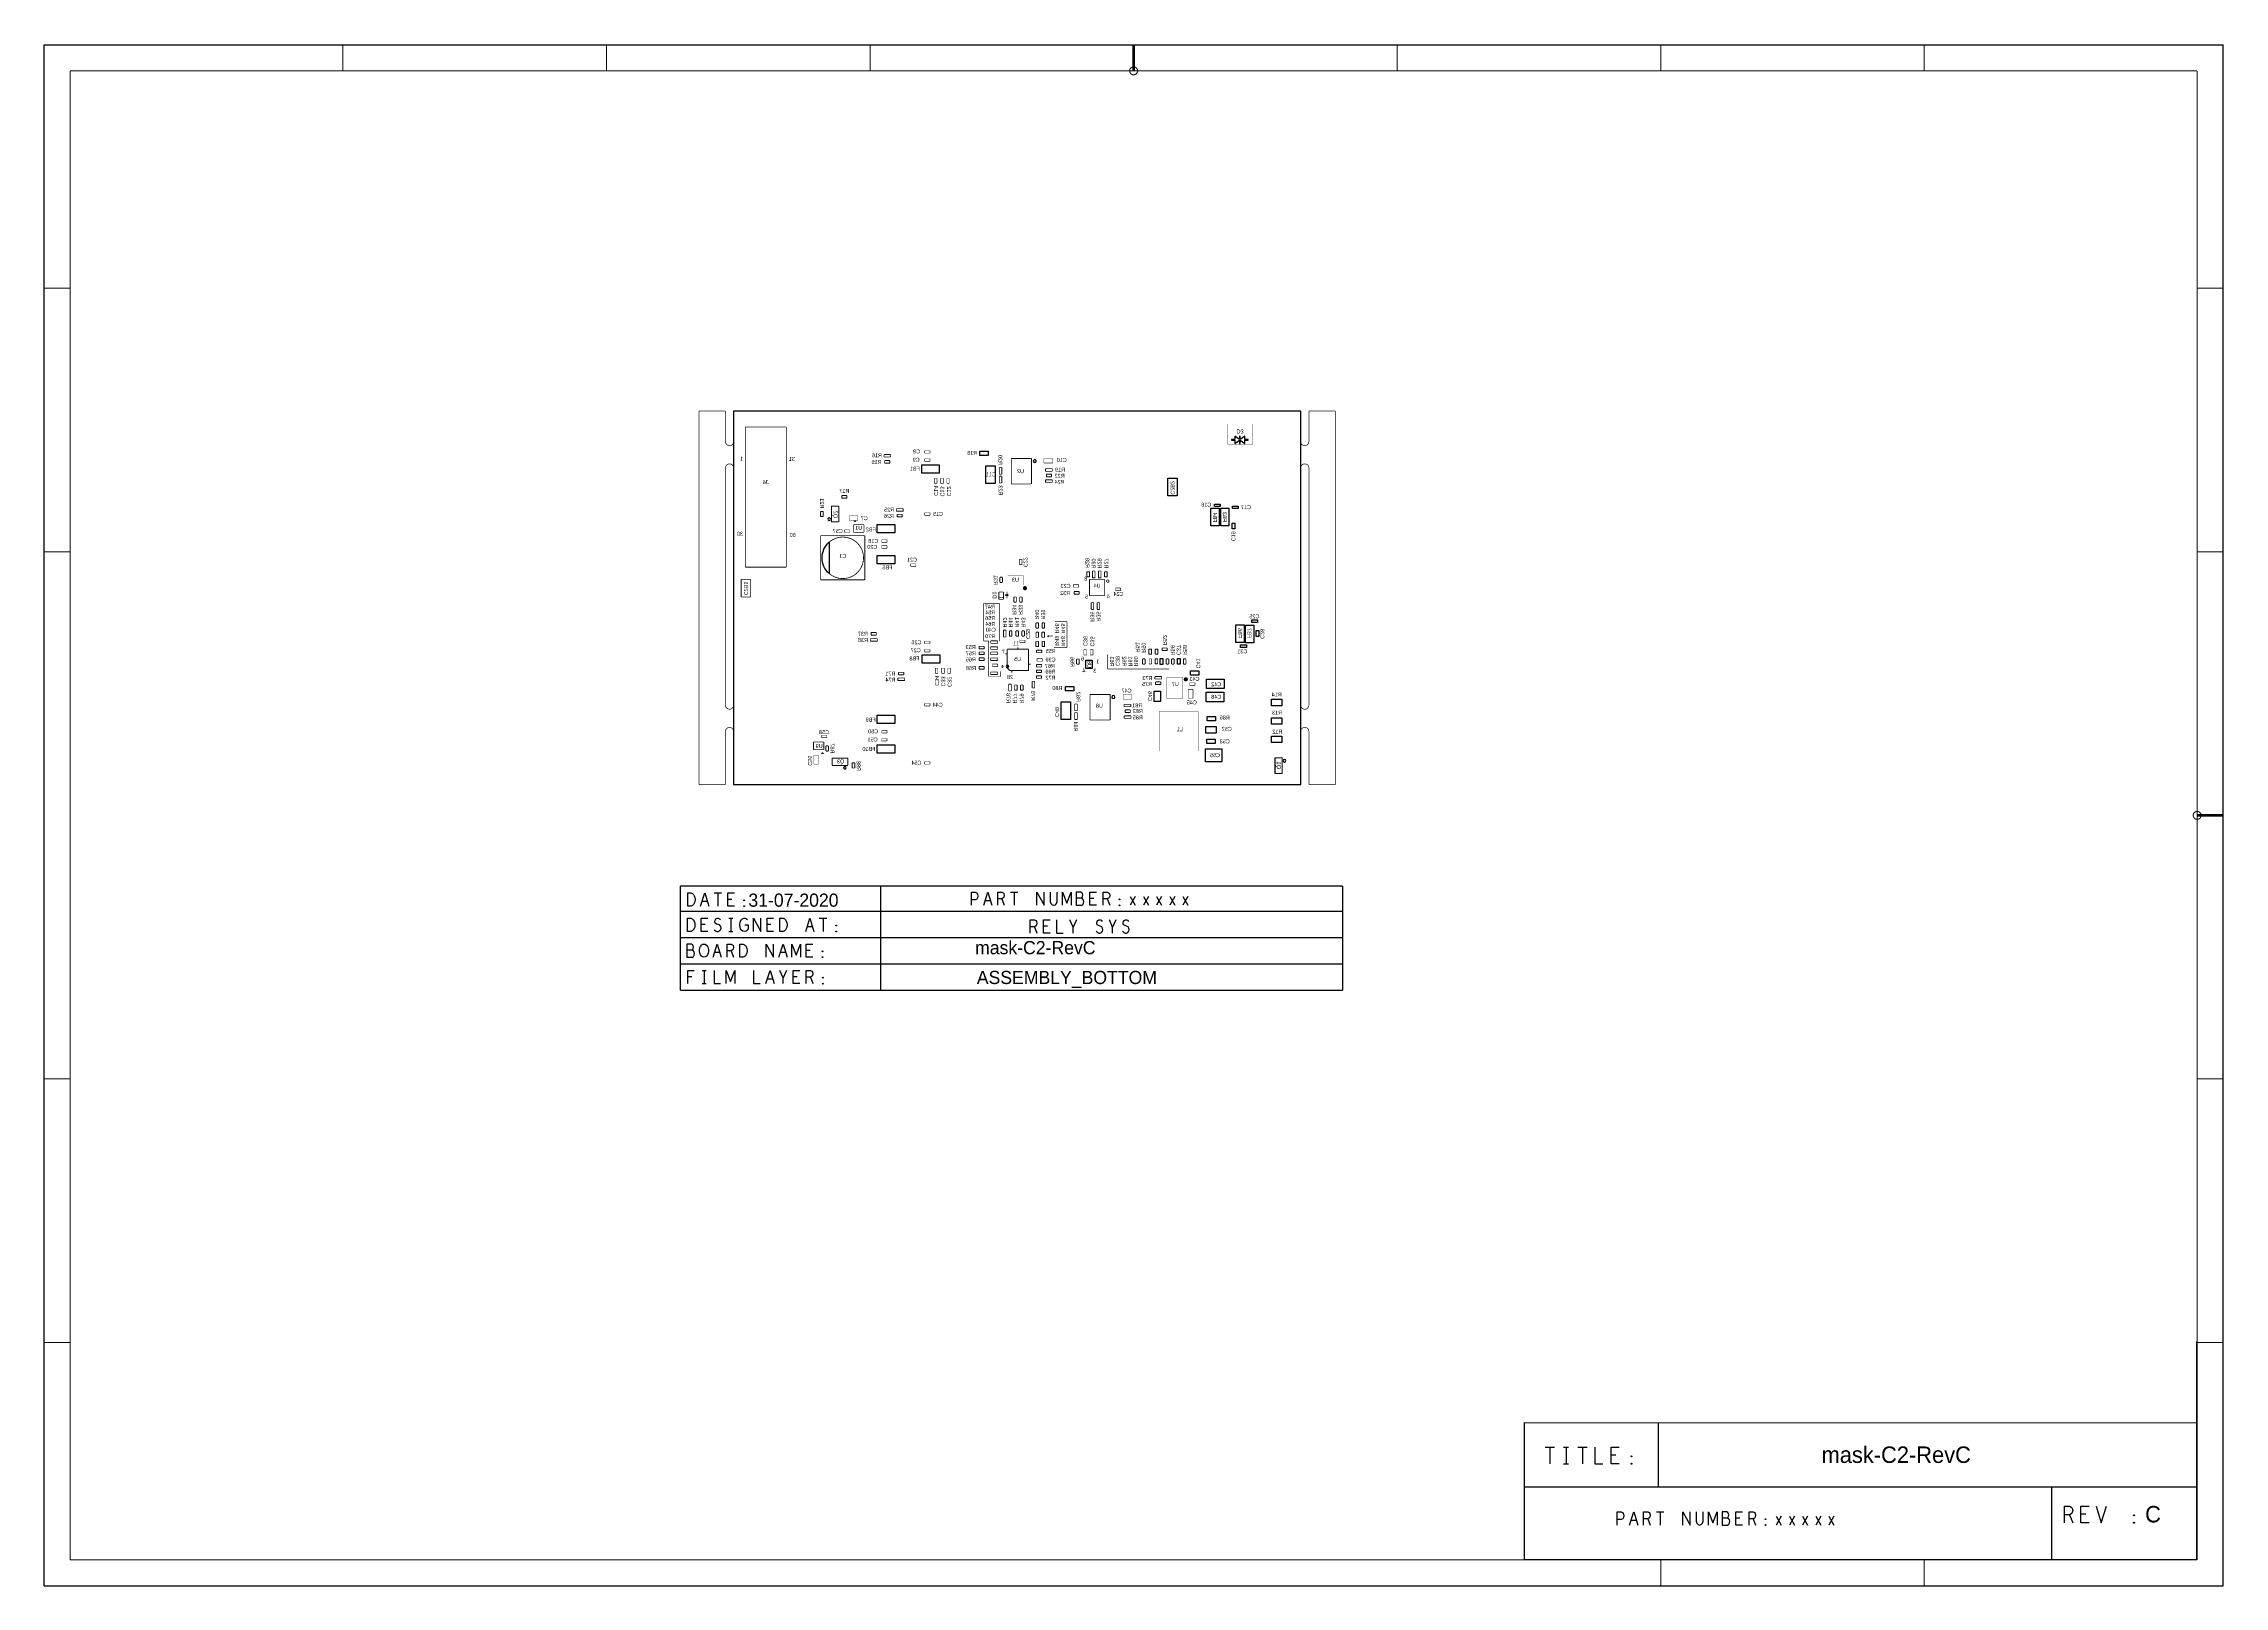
# Model space of a CAD drawing. Extents: x -133 to 287, y -155 to 143.
import ezdxf
from ezdxf.enums import TextEntityAlignment as Align

# ---------------------------------------------------------------- set-up
doc = ezdxf.new("R2010")
doc.units = 0
for name, color, linetype in [('BG_ASSEMBLY_BOTTOM', 1, 'CONTINUOUS'), ('BG_OUTLINE', 2, 'CONTINUOUS'), ('DF_OUTLINE_DATA', 3, 'CONTINUOUS'), ('PG_ASSEMBLY_BOTTOM', 4, 'CONTINUOUS'), ('RD_ASSEMBLY_BOTTOM', 5, 'CONTINUOUS')]:
    doc.layers.add(name, color=color, linetype=linetype)

msp = doc.modelspace()

# ---------------------------------------------------------------- linework, layer by layer
at = {"layer": 'BG_ASSEMBLY_BOTTOM', "const_width": 0.127}
for points in [[(51.2064, 34.8234), (48.1838, 34.8234)], [(48.1838, 34.8234), (48.1838, 27.6098)], [(51.2064, 27.5082), (51.2064, 34.8234)], [(61.915802, 31.31947), (64.27216, 31.31947)], [(64.27216, 31.31947), (64.27216, 26.326592)], [(48.1838, 27.6098), (49.149, 27.6098)], [(49.149, 27.6098), (49.149, 20.7518)], [(60.666122, 28.370784), (60.504578, 28.532328)], [(60.509912, 28.535884), (60.669932, 28.695904)], [(60.509912, 28.53055), (60.509912, 28.535884)], [(60.51169, 28.532328), (60.509912, 28.53055)], [(61.57849, 28.532328), (60.51169, 28.532328)], [(60.669932, 28.370784), (60.666122, 28.370784)], [(60.669932, 28.695904), (60.669932, 28.370784)], [(64.27216, 26.326592), (61.750448, 26.326592)], [(51.4858, 20.7518), (51.4858, 21.717)], [(71.97852, 24.89962), (72.06488, 24.89962)], [(72.06488, 24.89962), (72.06488, 22.225)], [(72.06488, 22.225), (83.88858, 22.225)], [(83.88858, 22.225), (83.88858, 22.28342)], [(49.149, 20.7518), (51.4858, 20.7518)]]:
    msp.add_lwpolyline(points, dxfattribs=at)
at = {"layer": 'BG_OUTLINE', "const_width": 0.127}
for points in [[(-6.6548, -0.06985), (-6.6548, 71.915782)], [(-6.6548, 71.915782), (-1.5748, 71.915782)], [(-1.5748, 66.032888), (-1.5748, 71.915782)], [(110.87481, 66.032888), (110.87481, 71.915782)], [(110.87481, 71.915782), (115.95481, 71.915782)], [(115.95481, 71.915782), (115.95481, -0.06985)], [(0, 66.032888), (0, 68.572888)], [(109.30001, 66.032888), (109.30001, 68.572888)], [(-1.5748, 60.952888), (-1.5748, 58.412888)], [(0, 60.952888), (0, 58.412888)], [(109.30001, 60.952888), (109.30001, 58.412888)], [(110.87481, 60.952888), (110.87481, 17.772888)], [(-1.5748, 15.232888), (-1.5748, 58.412888)], [(0, 15.232888), (0, 17.772888)], [(109.30001, 15.232888), (109.30001, 17.772888)], [(110.87481, 15.232888), (110.87481, 17.772888)], [(-1.5748, 10.152888), (-1.5748, -0.06985)], [(0, 10.152888), (0, 7.612888)], [(109.30001, 10.152888), (109.30001, 7.612888)], [(110.87481, 10.152888), (110.87481, -0.06985)], [(-1.5748, -0.06985), (-6.6548, -0.06985)], [(115.95481, -0.06985), (110.87481, -0.06985)]]:
    msp.add_lwpolyline(points, dxfattribs=at)
at = {"layer": 'BG_OUTLINE'}
for points in [[(109.30001, 71.915782), (0, 71.915782)], [(0, 71.915782), (0, -0.06985)], [(109.30001, -0.06985), (109.30001, 71.915782)], [(0, -0.06985), (109.30001, -0.06985)]]:
    msp.add_lwpolyline(points, dxfattribs=at)
at = {"layer": 'BG_OUTLINE', "const_width": 0.127}
for points in [[(0, 66.032888, -1), (-1.5748, 66.032888)], [(110.87481, 66.032888, -1), (109.30001, 66.032888)], [(-1.5748, 60.952888, -1), (0, 60.952888)], [(109.30001, 60.952888, -1), (110.87481, 60.952888)], [(0, 15.232888, -1), (-1.5748, 15.232888)], [(110.87481, 15.232888, -1), (109.30001, 15.232888)], [(-1.5748, 10.152888, -1), (0, 10.152888)], [(109.30001, 10.152888, -1), (110.87481, 10.152888)]]:
    msp.add_lwpolyline(points, format="xyb", dxfattribs=at)
at = {"layer": 'DF_OUTLINE_DATA'}
for points in [[(-132.903214, 142.482824), (287.096708, 142.482824)], [(-132.903214, -154.51709), (-132.903214, 142.482824)], [(287.096708, -154.51709), (287.096708, 142.482824)], [(-8.81761, -23.514304), (-8.81761, -20.974304)], [(-8.81761, -20.974304), (-8.18261, -20.974304)], [(-8.18261, -20.974304), (-7.92861, -21.101304)], [(-6.37286, -23.514304), (-5.57911, -20.974304)], [(-5.57911, -20.974304), (-4.78536, -23.514304)], [(-3.76936, -20.974304), (-2.30886, -20.974304)], [(-3.03911, -20.974304), (-3.03911, -23.514304)], [(-1.13411, -23.514304), (-1.13411, -20.974304)], [(-1.13411, -20.974304), (0.13589, -20.974304)], [(28.31719, -19.735038), (28.31719, -39.587424)], [(45.81779, -23.34514), (45.81779, -20.80514)], [(45.81779, -20.80514), (46.57979, -20.80514)], [(46.57979, -20.80514), (46.83379, -20.93214)], [(46.83379, -20.93214), (47.02429, -21.228558)], [(48.19904, -23.34514), (48.99279, -20.80514)], [(48.99279, -20.80514), (49.78654, -23.34514)], [(50.89779, -23.34514), (50.89779, -20.80514)], [(50.89779, -20.80514), (51.69154, -20.80514)], [(51.69154, -20.80514), (51.94554, -20.93214)], [(51.94554, -20.93214), (52.10429, -21.101558)], [(53.34254, -20.80514), (54.80304, -20.80514)], [(54.07279, -20.80514), (54.07279, -23.34514)], [(58.42254, -23.34514), (58.42254, -20.80514)], [(58.42254, -20.80514), (59.88304, -23.34514)], [(59.88304, -23.34514), (59.88304, -20.80514)], [(60.99429, -20.80514), (60.99429, -22.625558)], [(62.39129, -22.625558), (62.39129, -20.80514)], [(63.40729, -23.34514), (63.40729, -20.80514)], [(63.40729, -20.80514), (64.23279, -22.921722)], [(64.23279, -22.921722), (65.05829, -20.80514)], [(65.05829, -20.80514), (65.05829, -23.34514)], [(66.04254, -20.80514), (66.04254, -23.34514)], [(66.89979, -20.80514), (66.04254, -20.80514)], [(67.12204, -20.93214), (66.89979, -20.80514)], [(67.24904, -21.101558), (67.12204, -20.93214)], [(68.67779, -23.34514), (68.67779, -20.80514)], [(68.67779, -20.80514), (69.94779, -20.80514)], [(71.21779, -23.34514), (71.21779, -20.80514)], [(71.21779, -20.80514), (72.01154, -20.80514)], [(72.01154, -20.80514), (72.26554, -20.93214)], [(72.26554, -20.93214), (72.42429, -21.101558)], [(-8.18261, -23.514304), (-8.81761, -23.514304)], [(-7.92861, -23.387304), (-8.18261, -23.514304)], [(-7.92861, -21.101304), (-7.73811, -21.270722)], [(-7.73811, -23.21814), (-7.92861, -23.387304)], [(-7.73811, -21.270722), (-7.57936, -21.524722)], [(-7.57936, -22.963886), (-7.73811, -23.21814)], [(-7.57936, -21.524722), (-7.45236, -21.82114)], [(-7.45236, -22.667722), (-7.57936, -22.963886)], [(-7.45236, -21.82114), (-7.42061, -22.244304)], [(-7.42061, -22.244304), (-7.45236, -22.667722)], [(-5.07111, -22.625304), (-6.08711, -22.625304)], [(-0.37211, -22.201886), (-1.13411, -22.201886)], [(0.13589, -23.514304), (-1.13411, -23.514304)], [(1.97739, -22.328886), (2.04089, -22.286722)], [(1.97739, -22.413722), (1.97739, -22.328886)], [(2.04089, -22.45614), (1.97739, -22.413722)], [(1.97739, -23.471886), (2.04089, -23.429722)], [(1.97739, -23.556722), (1.97739, -23.471886)], [(2.04089, -23.598886), (1.97739, -23.556722)], [(2.04089, -22.286722), (2.10439, -22.328886)], [(2.10439, -22.413722), (2.04089, -22.45614)], [(2.04089, -23.429722), (2.10439, -23.471886)], [(2.10439, -23.556722), (2.04089, -23.598886)], [(2.10439, -22.328886), (2.10439, -22.413722)], [(2.10439, -23.471886), (2.10439, -23.556722)], [(46.57979, -22.286976), (45.81779, -22.286976)], [(46.86554, -22.159722), (46.57979, -22.286976)], [(47.02429, -21.905722), (46.86554, -22.159722)], [(47.02429, -21.228558), (47.08779, -21.56714)], [(47.08779, -21.56714), (47.02429, -21.905722)], [(49.50079, -22.45614), (48.48479, -22.45614)], [(51.69154, -22.117558), (50.89779, -22.117558)], [(51.91379, -21.990558), (51.69154, -22.117558)], [(51.69154, -22.117558), (52.16779, -23.34514)], [(52.10429, -21.778722), (51.91379, -21.990558)], [(52.10429, -21.101558), (52.16779, -21.44014)], [(52.16779, -21.44014), (52.10429, -21.778722)], [(60.99429, -22.625558), (61.12129, -23.006558)], [(61.12129, -23.006558), (61.37529, -23.260558)], [(61.37529, -23.260558), (61.69279, -23.34514)], [(61.69279, -23.34514), (62.01029, -23.260558)], [(62.01029, -23.260558), (62.26429, -23.006558)], [(62.26429, -23.006558), (62.39129, -22.625558)], [(67.02679, -21.990558), (66.04254, -21.990558)], [(66.04254, -23.34514), (67.09029, -23.34514)], [(67.02679, -21.990558), (67.15379, -21.863558)], [(67.24904, -22.07514), (67.02679, -21.990558)], [(67.09029, -23.34514), (67.31254, -23.175722)], [(67.15379, -21.863558), (67.24904, -21.651976)], [(67.31254, -21.355558), (67.24904, -21.101558)], [(67.24904, -21.651976), (67.31254, -21.355558)], [(67.43954, -22.32914), (67.24904, -22.07514)], [(67.31254, -23.175722), (67.43954, -22.921722)], [(67.50304, -22.625558), (67.43954, -22.32914)], [(67.43954, -22.921722), (67.50304, -22.625558)], [(69.43979, -22.032722), (68.67779, -22.032722)], [(69.94779, -23.34514), (68.67779, -23.34514)], [(72.01154, -22.117558), (71.21779, -22.117558)], [(72.23379, -21.990558), (72.01154, -22.117558)], [(72.01154, -22.117558), (72.48779, -23.34514)], [(72.42429, -21.778722), (72.23379, -21.990558)], [(72.42429, -21.101558), (72.48779, -21.44014)], [(72.48779, -21.44014), (72.42429, -21.778722)], [(74.32929, -22.159722), (74.39279, -22.117558)], [(74.32929, -22.244558), (74.32929, -22.159722)], [(74.39279, -22.286976), (74.32929, -22.244558)], [(74.32929, -23.302722), (74.39279, -23.260558)], [(74.32929, -23.387558), (74.32929, -23.302722)], [(74.39279, -23.429722), (74.32929, -23.387558)], [(74.39279, -22.117558), (74.45629, -22.159722)], [(74.45629, -22.244558), (74.39279, -22.286976)], [(74.39279, -23.260558), (74.45629, -23.302722)], [(74.45629, -23.387558), (74.39279, -23.429722)], [(74.45629, -22.159722), (74.45629, -22.244558)], [(74.45629, -23.302722), (74.45629, -23.387558)], [(76.45654, -21.651976), (77.40904, -23.34514)], [(77.40904, -21.651976), (76.45654, -23.34514)], [(78.99654, -21.651976), (79.94904, -23.34514)], [(79.94904, -21.651976), (78.99654, -23.34514)], [(81.53654, -21.651976), (82.48904, -23.34514)], [(82.48904, -21.651976), (81.53654, -23.34514)], [(84.07654, -21.651976), (85.02904, -23.34514)], [(85.02904, -21.651976), (84.07654, -23.34514)], [(87.56904, -21.651976), (86.61654, -23.34514)], [(86.61654, -21.651976), (87.56904, -23.34514)], [(-8.86841, -28.391104), (-8.86841, -25.851104)], [(-8.86841, -25.851104), (-8.23341, -25.851104)], [(-8.23341, -28.391104), (-8.86841, -28.391104)], [(-8.23341, -25.851104), (-7.97941, -25.978104)], [(-7.97941, -28.264104), (-8.23341, -28.391104)], [(-7.97941, -25.978104), (-7.78891, -26.147522)], [(-7.78891, -28.09494), (-7.97941, -28.264104)], [(-7.78891, -26.147522), (-7.63016, -26.401522)], [(-7.63016, -27.840686), (-7.78891, -28.09494)], [(-7.63016, -26.401522), (-7.50316, -26.69794)], [(-7.50316, -27.544522), (-7.63016, -27.840686)], [(-7.50316, -26.69794), (-7.47141, -27.121104)], [(-7.47141, -27.121104), (-7.50316, -27.544522)], [(-6.26491, -28.391104), (-6.26491, -25.851104)], [(-6.26491, -25.851104), (-4.99491, -25.851104)], [(-5.50291, -27.078686), (-6.26491, -27.078686)], [(-4.99491, -28.391104), (-6.26491, -28.391104)], [(-3.75666, -28.052522), (-3.50266, -28.264104)], [(-3.62966, -26.486104), (-3.56616, -26.189686)], [(-3.53441, -26.782522), (-3.62966, -26.486104)], [(-3.56616, -26.189686), (-3.40741, -25.978104)], [(-3.31216, -26.951686), (-3.53441, -26.782522)], [(-3.50266, -28.264104), (-3.21691, -28.391104)], [(-3.40741, -25.978104), (-3.18516, -25.851104)], [(-2.93116, -27.036522), (-3.31216, -26.951686)], [(-3.21691, -28.391104), (-2.96291, -28.391104)], [(-3.18516, -25.851104), (-2.96291, -25.851104)], [(-2.96291, -25.851104), (-2.74066, -25.935686)], [(-2.96291, -28.391104), (-2.70891, -28.264104)], [(-2.64541, -27.205686), (-2.93116, -27.036522)], [(-2.74066, -25.935686), (-2.55016, -26.147522)], [(-2.70891, -28.264104), (-2.51841, -28.052522)], [(-2.48666, -27.45994), (-2.64541, -27.205686)], [(-2.51841, -28.052522), (-2.42316, -27.756104)], [(-2.42316, -27.756104), (-2.48666, -27.45994)], [(-0.93091, -25.851104), (-0.16891, -25.851104)], [(-0.93091, -28.391104), (-0.16891, -28.391104)], [(-0.54991, -25.851104), (-0.54991, -28.391104)], [(1.16459, -26.951686), (1.22809, -26.69794)], [(1.16459, -27.248104), (1.16459, -26.951686)], [(1.22809, -27.586686), (1.16459, -27.248104)], [(1.22809, -26.69794), (1.35509, -26.401522)], [(1.35509, -27.883104), (1.22809, -27.586686)], [(1.35509, -26.401522), (1.54559, -26.147522)], [(1.54559, -28.137104), (1.35509, -27.883104)], [(1.54559, -26.147522), (1.73609, -25.978104)], [(1.76784, -28.306522), (1.54559, -28.137104)], [(1.73609, -25.978104), (1.99009, -25.851104)], [(2.08534, -28.391104), (1.76784, -28.306522)], [(1.99009, -25.851104), (2.21234, -25.851104)], [(2.40284, -28.306522), (2.08534, -28.391104)], [(2.18059, -27.121104), (2.81559, -27.121104)], [(2.21234, -25.851104), (2.46634, -25.935686)], [(2.62509, -28.137104), (2.40284, -28.306522)], [(2.46634, -25.935686), (2.65684, -26.105104)], [(2.81559, -27.883104), (2.62509, -28.137104)], [(2.81559, -27.121104), (2.81559, -27.883104)], [(3.79984, -28.391104), (3.79984, -25.851104)], [(3.79984, -25.851104), (5.26034, -28.391104)], [(5.26034, -28.391104), (5.26034, -25.851104)], [(6.43509, -28.391104), (6.43509, -25.851104)], [(6.43509, -25.851104), (7.70509, -25.851104)], [(7.19709, -27.078686), (6.43509, -27.078686)], [(7.70509, -28.391104), (6.43509, -28.391104)], [(8.91159, -28.391104), (8.91159, -25.851104)], [(8.91159, -25.851104), (9.54659, -25.851104)], [(9.54659, -28.391104), (8.91159, -28.391104)], [(9.54659, -25.851104), (9.80059, -25.978104)], [(9.80059, -28.264104), (9.54659, -28.391104)], [(9.80059, -25.978104), (9.99109, -26.147522)], [(9.99109, -28.09494), (9.80059, -28.264104)], [(9.99109, -26.147522), (10.14984, -26.401522)], [(10.14984, -27.840686), (9.99109, -28.09494)], [(10.14984, -26.401522), (10.27684, -26.69794)], [(10.27684, -27.544522), (10.14984, -27.840686)], [(10.27684, -26.69794), (10.30859, -27.121104)], [(10.30859, -27.121104), (10.27684, -27.544522)], [(13.89634, -28.391104), (14.69009, -25.851104)], [(15.19809, -27.502104), (14.18209, -27.502104)], [(14.69009, -25.851104), (15.48384, -28.391104)], [(16.49984, -25.851104), (17.96034, -25.851104)], [(17.23009, -25.851104), (17.23009, -28.391104)], [(19.70659, -27.205686), (19.77009, -27.163522)], [(19.70659, -27.290522), (19.70659, -27.205686)], [(19.77009, -27.33294), (19.70659, -27.290522)], [(19.70659, -28.348686), (19.77009, -28.306522)], [(19.70659, -28.433522), (19.70659, -28.348686)], [(19.77009, -28.475686), (19.70659, -28.433522)], [(19.77009, -27.163522), (19.83359, -27.205686)], [(19.83359, -27.290522), (19.77009, -27.33294)], [(19.77009, -28.306522), (19.83359, -28.348686)], [(19.83359, -28.433522), (19.77009, -28.475686)], [(19.83359, -27.205686), (19.83359, -27.290522)], [(19.83359, -28.348686), (19.83359, -28.433522)], [(57.18429, -28.695904), (57.18429, -26.155904)], [(57.18429, -26.155904), (57.97804, -26.155904)], [(57.97804, -27.468322), (57.18429, -27.468322)], [(57.97804, -26.155904), (58.23204, -26.282904)], [(58.20029, -27.341322), (57.97804, -27.468322)], [(57.97804, -27.468322), (58.45429, -28.695904)], [(58.39079, -27.129486), (58.20029, -27.341322)], [(58.23204, -26.282904), (58.39079, -26.452322)], [(58.39079, -26.452322), (58.45429, -26.790904)], [(58.45429, -26.790904), (58.39079, -27.129486)], [(59.72429, -28.695904), (59.72429, -26.155904)], [(59.72429, -26.155904), (60.99429, -26.155904)], [(60.48629, -27.383486), (59.72429, -27.383486)], [(60.99429, -28.695904), (59.72429, -28.695904)], [(62.26429, -26.155904), (62.26429, -28.695904)], [(62.26429, -28.695904), (63.53429, -28.695904)], [(65.43929, -27.552904), (64.80429, -26.155904)], [(66.07429, -26.155904), (65.43929, -27.552904)], [(65.43929, -28.695904), (65.43929, -27.552904)], [(69.85254, -28.357322), (70.10654, -28.568904)], [(69.97954, -26.790904), (70.04304, -26.494486)], [(70.07479, -27.087322), (69.97954, -26.790904)], [(70.04304, -26.494486), (70.20179, -26.282904)], [(70.29704, -27.256486), (70.07479, -27.087322)], [(70.10654, -28.568904), (70.39229, -28.695904)], [(70.20179, -26.282904), (70.42404, -26.155904)], [(70.67804, -27.341322), (70.29704, -27.256486)], [(70.39229, -28.695904), (70.64629, -28.695904)], [(70.42404, -26.155904), (70.64629, -26.155904)], [(70.64629, -26.155904), (70.86854, -26.240486)], [(70.64629, -28.695904), (70.90029, -28.568904)], [(70.96379, -27.510486), (70.67804, -27.341322)], [(70.86854, -26.240486), (71.05904, -26.452322)], [(70.90029, -28.568904), (71.09079, -28.357322)], [(71.12254, -27.76474), (70.96379, -27.510486)], [(71.09079, -28.357322), (71.18604, -28.060904)], [(71.18604, -28.060904), (71.12254, -27.76474)], [(73.05929, -27.552904), (72.42429, -26.155904)], [(73.69429, -26.155904), (73.05929, -27.552904)], [(73.05929, -28.695904), (73.05929, -27.552904)], [(74.93254, -28.357322), (75.18654, -28.568904)], [(75.05954, -26.790904), (75.12304, -26.494486)], [(75.15479, -27.087322), (75.05954, -26.790904)], [(75.12304, -26.494486), (75.28179, -26.282904)], [(75.37704, -27.256486), (75.15479, -27.087322)], [(75.18654, -28.568904), (75.47229, -28.695904)], [(75.28179, -26.282904), (75.50404, -26.155904)], [(75.75804, -27.341322), (75.37704, -27.256486)], [(75.47229, -28.695904), (75.72629, -28.695904)], [(75.50404, -26.155904), (75.72629, -26.155904)], [(75.72629, -26.155904), (75.94854, -26.240486)], [(75.72629, -28.695904), (75.98029, -28.568904)], [(76.04379, -27.510486), (75.75804, -27.341322)], [(75.94854, -26.240486), (76.13904, -26.452322)], [(75.98029, -28.568904), (76.17079, -28.357322)], [(76.20254, -27.76474), (76.04379, -27.510486)], [(76.17079, -28.357322), (76.26604, -28.060904)], [(76.26604, -28.060904), (76.20254, -27.76474)], [(-8.13181, -30.81274), (-8.98906, -30.81274)], [(-8.98906, -30.81274), (-8.98906, -33.35274)], [(-8.00481, -31.998158), (-8.98906, -31.998158)], [(-8.98906, -33.35274), (-7.94131, -33.35274)], [(-7.90956, -30.93974), (-8.13181, -30.81274)], [(-8.00481, -31.998158), (-7.87781, -31.871158)], [(-7.78256, -32.08274), (-8.00481, -31.998158)], [(-7.94131, -33.35274), (-7.71906, -33.183322)], [(-7.78256, -31.109158), (-7.90956, -30.93974)], [(-7.87781, -31.871158), (-7.78256, -31.659576)], [(-7.71906, -31.363158), (-7.78256, -31.109158)], [(-7.78256, -31.659576), (-7.71906, -31.363158)], [(-7.59206, -32.33674), (-7.78256, -32.08274)], [(-7.71906, -33.183322), (-7.59206, -32.929322)], [(-7.52856, -32.633158), (-7.59206, -32.33674)], [(-7.59206, -32.929322), (-7.52856, -32.633158)], [(-6.57606, -31.913322), (-6.51256, -31.57474)], [(-6.57606, -32.252158), (-6.57606, -31.913322)], [(-6.51256, -32.59074), (-6.57606, -32.252158)], [(-6.51256, -31.57474), (-6.38556, -31.278322)], [(-6.38556, -32.887158), (-6.51256, -32.59074)], [(-6.38556, -31.278322), (-6.19506, -31.024322)], [(-6.19506, -33.141158), (-6.38556, -32.887158)], [(-6.19506, -31.024322), (-5.97281, -30.855158)], [(-5.97281, -33.310322), (-6.19506, -33.141158)], [(-5.97281, -30.855158), (-5.71881, -30.81274)], [(-5.71881, -33.35274), (-5.97281, -33.310322)], [(-5.71881, -30.81274), (-5.46481, -30.855158)], [(-5.46481, -33.310322), (-5.71881, -33.35274)], [(-5.46481, -30.855158), (-5.24256, -31.024322)], [(-5.24256, -33.141158), (-5.46481, -33.310322)], [(-5.24256, -31.024322), (-5.05206, -31.278322)], [(-5.05206, -32.887158), (-5.24256, -33.141158)], [(-5.05206, -31.278322), (-4.92506, -31.57474)], [(-4.92506, -32.59074), (-5.05206, -32.887158)], [(-4.92506, -31.57474), (-4.86156, -31.913322)], [(-4.86156, -32.252158), (-4.92506, -32.59074)], [(-4.86156, -31.913322), (-4.86156, -32.252158)], [(-3.97256, -33.35274), (-3.17881, -30.81274)], [(-2.67081, -32.46374), (-3.68681, -32.46374)], [(-3.17881, -30.81274), (-2.38506, -33.35274)], [(-1.27381, -33.35274), (-1.27381, -30.81274)], [(-1.27381, -30.81274), (-0.48006, -30.81274)], [(-0.48006, -32.125158), (-1.27381, -32.125158)], [(-0.48006, -30.81274), (-0.22606, -30.93974)], [(-0.25781, -31.998158), (-0.48006, -32.125158)], [(-0.48006, -32.125158), (-0.00381, -33.35274)], [(-0.06731, -31.786322), (-0.25781, -31.998158)], [(-0.22606, -30.93974), (-0.06731, -31.109158)], [(-0.06731, -31.109158), (-0.00381, -31.44774)], [(-0.00381, -31.44774), (-0.06731, -31.786322)], [(1.20269, -33.35274), (1.20269, -30.81274)], [(1.20269, -30.81274), (1.83769, -30.81274)], [(1.83769, -33.35274), (1.20269, -33.35274)], [(1.83769, -30.81274), (2.09169, -30.93974)], [(2.09169, -33.22574), (1.83769, -33.35274)], [(2.09169, -30.93974), (2.28219, -31.109158)], [(2.28219, -33.056576), (2.09169, -33.22574)], [(2.28219, -31.109158), (2.44094, -31.363158)], [(2.44094, -32.802322), (2.28219, -33.056576)], [(2.44094, -31.363158), (2.56794, -31.659576)], [(2.56794, -32.506158), (2.44094, -32.802322)], [(2.56794, -31.659576), (2.59969, -32.08274)], [(2.59969, -32.08274), (2.56794, -32.506158)], [(6.25094, -33.35274), (6.25094, -30.81274)], [(6.25094, -30.81274), (7.71144, -33.35274)], [(7.71144, -33.35274), (7.71144, -30.81274)], [(8.72744, -33.35274), (9.52119, -30.81274)], [(10.02919, -32.46374), (9.01319, -32.46374)], [(9.52119, -30.81274), (10.31494, -33.35274)], [(11.23569, -33.35274), (11.23569, -30.81274)], [(11.23569, -30.81274), (12.06119, -32.929322)], [(12.06119, -32.929322), (12.88669, -30.81274)], [(12.88669, -30.81274), (12.88669, -33.35274)], [(13.96619, -33.35274), (13.96619, -30.81274)], [(13.96619, -30.81274), (15.23619, -30.81274)], [(14.72819, -32.040322), (13.96619, -32.040322)], [(15.23619, -33.35274), (13.96619, -33.35274)], [(17.07769, -32.167322), (17.14119, -32.125158)], [(17.07769, -32.252158), (17.07769, -32.167322)], [(17.14119, -32.294576), (17.07769, -32.252158)], [(17.07769, -33.310322), (17.14119, -33.268158)], [(17.07769, -33.395158), (17.07769, -33.310322)], [(17.14119, -33.437322), (17.07769, -33.395158)], [(17.14119, -32.125158), (17.20469, -32.167322)], [(17.20469, -32.252158), (17.14119, -32.294576)], [(17.14119, -33.268158), (17.20469, -33.310322)], [(17.20469, -33.395158), (17.14119, -33.437322)], [(17.20469, -32.167322), (17.20469, -32.252158)], [(17.20469, -33.310322), (17.20469, -33.395158)], [(-8.82396, -38.449504), (-8.82396, -35.909504)], [(-8.82396, -35.909504), (-7.61746, -35.909504)], [(-8.06196, -37.137086), (-8.82396, -37.137086)], [(-6.06171, -35.909504), (-5.29971, -35.909504)], [(-5.68071, -35.909504), (-5.68071, -38.449504)], [(-3.77571, -35.909504), (-3.77571, -38.449504)], [(-1.42621, -38.449504), (-1.42621, -35.909504)], [(-1.42621, -35.909504), (-0.60071, -38.026086)], [(-0.60071, -38.026086), (0.22479, -35.909504)], [(0.22479, -35.909504), (0.22479, -38.449504)], [(3.84429, -35.909504), (3.84429, -38.449504)], [(6.22554, -38.449504), (7.01929, -35.909504)], [(7.52729, -37.560504), (6.51129, -37.560504)], [(7.01929, -35.909504), (7.81304, -38.449504)], [(9.55929, -37.306504), (8.92429, -35.909504)], [(10.19429, -35.909504), (9.55929, -37.306504)], [(9.55929, -38.449504), (9.55929, -37.306504)], [(11.46429, -38.449504), (11.46429, -35.909504)], [(11.46429, -35.909504), (12.73429, -35.909504)], [(12.22629, -37.137086), (11.46429, -37.137086)], [(14.00429, -38.449504), (14.00429, -35.909504)], [(14.00429, -35.909504), (14.79804, -35.909504)], [(14.79804, -37.221922), (14.00429, -37.221922)], [(14.79804, -35.909504), (15.05204, -36.036504)], [(15.02029, -37.094922), (14.79804, -37.221922)], [(14.79804, -37.221922), (15.27429, -38.449504)], [(15.21079, -36.883086), (15.02029, -37.094922)], [(15.05204, -36.036504), (15.21079, -36.205922)], [(15.21079, -36.205922), (15.27429, -36.544504)], [(15.27429, -36.544504), (15.21079, -36.883086)], [(17.11579, -37.264086), (17.17929, -37.221922)], [(17.11579, -37.348922), (17.11579, -37.264086)], [(17.17929, -37.39134), (17.11579, -37.348922)], [(17.17929, -37.221922), (17.24279, -37.264086)], [(17.24279, -37.348922), (17.17929, -37.39134)], [(17.24279, -37.264086), (17.24279, -37.348922)], [(-6.06171, -38.449504), (-5.29971, -38.449504)], [(-3.77571, -38.449504), (-2.50571, -38.449504)], [(3.84429, -38.449504), (5.11429, -38.449504)], [(12.73429, -38.449504), (11.46429, -38.449504)], [(17.11579, -38.407086), (17.17929, -38.364922)], [(17.11579, -38.491922), (17.11579, -38.407086)], [(17.17929, -38.534086), (17.11579, -38.491922)], [(17.17929, -38.364922), (17.24279, -38.407086)], [(17.24279, -38.491922), (17.17929, -38.534086)], [(17.24279, -38.407086), (17.24279, -38.491922)], [(282.00223, -107.431078), (282.00223, -149.430994)], [(152.402286, -123.054364), (282.06319, -123.105164)], [(152.402286, -123.054364), (152.402286, -149.430994)], [(178.17719, -123.054364), (178.17719, -135.28675)], [(156.40558, -127.804164), (158.2166, -127.804164)], [(157.31109, -127.804164), (157.31109, -130.979164)], [(159.98825, -127.804164), (160.93313, -127.804164)], [(160.46069, -127.804164), (160.46069, -130.979164)], [(162.70478, -127.804164), (164.5158, -127.804164)], [(163.61029, -127.804164), (163.61029, -130.979164)], [(165.97249, -127.804164), (165.97249, -130.979164)], [(169.12209, -127.804164), (170.69689, -127.804164)], [(169.12209, -130.979164), (169.12209, -127.804164)], [(170.06697, -129.338832), (169.12209, -129.338832)], [(172.98035, -129.497582), (173.05909, -129.444496)], [(172.98035, -129.603246), (172.98035, -129.497582)], [(173.05909, -129.656332), (172.98035, -129.603246)], [(173.05909, -129.444496), (173.13783, -129.497582)], [(173.13783, -129.603246), (173.05909, -129.656332)], [(173.13783, -129.497582), (173.13783, -129.603246)], [(159.98825, -130.979164), (160.93313, -130.979164)], [(165.97249, -130.979164), (167.54729, -130.979164)], [(170.69689, -130.979164), (169.12209, -130.979164)], [(172.98035, -130.926332), (173.05909, -130.873246)], [(172.98035, -131.031996), (172.98035, -130.926332)], [(173.05909, -131.085082), (172.98035, -131.031996)], [(173.05909, -130.873246), (173.13783, -130.926332)], [(173.13783, -131.031996), (173.05909, -131.085082)], [(173.13783, -130.926332), (173.13783, -131.031996)], [(152.402286, -135.431022), (282.00223, -135.431022)], [(254.002286, -135.431022), (254.002286, -149.430994)], [(170.32859, -140.2588), (171.09059, -140.2588)], [(170.32859, -142.7988), (170.32859, -140.2588)], [(171.09059, -141.740636), (170.32859, -141.740636)], [(171.09059, -140.2588), (171.34459, -140.3858)], [(171.37634, -141.613382), (171.09059, -141.740636)], [(171.34459, -140.3858), (171.53509, -140.682218)], [(171.53509, -141.359382), (171.37634, -141.613382)], [(171.53509, -140.682218), (171.59859, -141.0208)], [(171.59859, -141.0208), (171.53509, -141.359382)], [(172.70984, -142.7988), (173.50359, -140.2588)], [(174.01159, -141.9098), (172.99559, -141.9098)], [(173.50359, -140.2588), (174.29734, -142.7988)], [(175.40859, -140.2588), (176.20234, -140.2588)], [(175.40859, -142.7988), (175.40859, -140.2588)], [(176.20234, -141.571218), (175.40859, -141.571218)], [(176.20234, -140.2588), (176.45634, -140.3858)], [(176.42459, -141.444218), (176.20234, -141.571218)], [(176.20234, -141.571218), (176.67859, -142.7988)], [(176.61509, -141.232382), (176.42459, -141.444218)], [(176.45634, -140.3858), (176.61509, -140.555218)], [(176.61509, -140.555218), (176.67859, -140.8938)], [(176.67859, -140.8938), (176.61509, -141.232382)], [(177.85334, -140.2588), (179.31384, -140.2588)], [(178.58359, -140.2588), (178.58359, -142.7988)], [(182.93334, -140.2588), (184.39384, -142.7988)], [(182.93334, -142.7988), (182.93334, -140.2588)], [(184.39384, -142.7988), (184.39384, -140.2588)], [(185.50509, -140.2588), (185.50509, -142.079218)], [(185.50509, -142.079218), (185.63209, -142.460218)], [(185.63209, -142.460218), (185.88609, -142.714218)], [(185.88609, -142.714218), (186.20359, -142.7988)], [(186.20359, -142.7988), (186.52109, -142.714218)], [(186.52109, -142.714218), (186.77509, -142.460218)], [(186.77509, -142.460218), (186.90209, -142.079218)], [(186.90209, -142.079218), (186.90209, -140.2588)], [(187.91809, -140.2588), (188.74359, -142.375382)], [(187.91809, -142.7988), (187.91809, -140.2588)], [(188.74359, -142.375382), (189.56909, -140.2588)], [(189.56909, -140.2588), (189.56909, -142.7988)], [(190.55334, -140.2588), (190.55334, -142.7988)], [(191.41059, -140.2588), (190.55334, -140.2588)], [(191.53759, -141.444218), (190.55334, -141.444218)], [(190.55334, -142.7988), (191.60109, -142.7988)], [(191.63284, -140.3858), (191.41059, -140.2588)], [(191.53759, -141.444218), (191.66459, -141.317218)], [(191.75984, -141.5288), (191.53759, -141.444218)], [(191.60109, -142.7988), (191.82334, -142.629382)], [(191.75984, -140.555218), (191.63284, -140.3858)], [(191.66459, -141.317218), (191.75984, -141.105636)], [(191.82334, -140.809218), (191.75984, -140.555218)], [(191.75984, -141.105636), (191.82334, -140.809218)], [(191.95034, -141.7828), (191.75984, -141.5288)], [(191.82334, -142.629382), (191.95034, -142.375382)], [(192.01384, -142.079218), (191.95034, -141.7828)], [(191.95034, -142.375382), (192.01384, -142.079218)], [(193.18859, -140.2588), (194.45859, -140.2588)], [(193.18859, -142.7988), (193.18859, -140.2588)], [(193.95059, -141.486382), (193.18859, -141.486382)], [(194.45859, -142.7988), (193.18859, -142.7988)], [(195.72859, -140.2588), (196.52234, -140.2588)], [(195.72859, -142.7988), (195.72859, -140.2588)], [(196.52234, -141.571218), (195.72859, -141.571218)], [(196.52234, -140.2588), (196.77634, -140.3858)], [(196.74459, -141.444218), (196.52234, -141.571218)], [(196.52234, -141.571218), (196.99859, -142.7988)], [(196.93509, -141.232382), (196.74459, -141.444218)], [(196.77634, -140.3858), (196.93509, -140.555218)], [(196.93509, -140.555218), (196.99859, -140.8938)], [(196.99859, -140.8938), (196.93509, -141.232382)], [(198.84009, -141.613382), (198.90359, -141.571218)], [(198.84009, -141.698218), (198.84009, -141.613382)], [(198.90359, -141.740636), (198.84009, -141.698218)], [(198.84009, -142.756382), (198.90359, -142.714218)], [(198.84009, -142.841218), (198.84009, -142.756382)], [(198.90359, -142.883382), (198.84009, -142.841218)], [(198.90359, -141.571218), (198.96709, -141.613382)], [(198.96709, -141.698218), (198.90359, -141.740636)], [(198.90359, -142.714218), (198.96709, -142.756382)], [(198.96709, -142.841218), (198.90359, -142.883382)], [(198.96709, -141.613382), (198.96709, -141.698218)], [(198.96709, -142.756382), (198.96709, -142.841218)], [(201.91984, -141.105636), (200.96734, -142.7988)], [(200.96734, -141.105636), (201.91984, -142.7988)], [(204.45984, -141.105636), (203.50734, -142.7988)], [(203.50734, -141.105636), (204.45984, -142.7988)], [(206.99984, -141.105636), (206.04734, -142.7988)], [(206.04734, -141.105636), (206.99984, -142.7988)], [(209.53984, -141.105636), (208.58734, -142.7988)], [(208.58734, -141.105636), (209.53984, -142.7988)], [(212.07984, -141.105636), (211.12734, -142.7988)], [(211.12734, -141.105636), (212.07984, -142.7988)], [(256.53619, -139.174982), (257.52044, -139.174982)], [(256.53619, -142.349982), (256.53619, -139.174982)], [(257.52044, -140.815314), (256.53619, -140.815314)], [(257.52044, -139.174982), (257.8354, -139.333732)], [(257.79603, -140.656564), (257.52044, -140.815314)], [(257.52044, -140.815314), (258.11099, -142.349982)], [(258.03225, -140.39215), (257.79603, -140.656564)], [(257.8354, -139.333732), (258.03225, -139.545314)], [(258.03225, -139.545314), (258.11099, -139.968732)], [(258.11099, -139.968732), (258.03225, -140.39215)], [(259.68579, -139.174982), (261.26059, -139.174982)], [(259.68579, -142.349982), (259.68579, -139.174982)], [(260.63067, -140.70965), (259.68579, -140.70965)], [(261.26059, -142.349982), (259.68579, -142.349982)], [(262.63854, -139.174982), (263.62279, -142.349982)], [(263.62279, -142.349982), (264.60704, -139.174982)], [(269.84325, -140.8684), (269.92199, -140.815314)], [(269.84325, -140.974064), (269.84325, -140.8684)], [(269.92199, -141.02715), (269.84325, -140.974064)], [(269.84325, -142.29715), (269.92199, -142.244064)], [(269.84325, -142.402814), (269.84325, -142.29715)], [(269.92199, -142.4559), (269.84325, -142.402814)], [(269.92199, -140.815314), (270.00073, -140.8684)], [(270.00073, -140.974064), (269.92199, -141.02715)], [(269.92199, -142.244064), (270.00073, -142.29715)], [(270.00073, -142.402814), (269.92199, -142.4559)], [(270.00073, -140.8684), (270.00073, -140.974064)], [(270.00073, -142.29715), (270.00073, -142.402814)], [(152.402286, -149.430994), (282.00223, -149.430994)], [(-132.903214, -154.51709), (287.096708, -154.51709)]]:
    msp.add_lwpolyline(points, dxfattribs=at)
for points, const_width in [([(-75.303126, 142.482824), (-75.303126, 137.482834)], 0.199898), ([(-24.503126, 142.482824), (-24.503126, 137.482834)], 0.199898), ([(26.296874, 142.482824), (26.296874, 137.482834)], 0.199898), ([(77.096874, 142.482824), (77.096874, 137.482834)], 0.500126), ([(127.896874, 142.482824), (127.896874, 137.482834)], 0.199898), ([(178.696874, 142.482824), (178.696874, 137.482834)], 0.199898), ([(229.496874, 142.482824), (229.496874, 137.482834)], 0.199898), ([(-127.903224, 137.482834), (282.096718, 137.482834)], 0.199898), ([(-127.903224, -149.5171), (-127.903224, 137.482834)], 0.199898), ([(282.096718, -149.5171), (282.096718, 137.482834)], 0.199898), ([(-132.903214, 95.582994), (-127.903224, 95.582994)], 0.199898), ([(287.096708, 95.582994), (282.096718, 95.582994)], 0.199898), ([(-132.903214, 44.782994), (-127.903224, 44.782994)], 0.199898), ([(287.096708, 44.782994), (282.096718, 44.782994)], 0.199898), ([(287.096708, -6.017006), (282.096718, -6.017006)], 0.500126), ([(-10.26541, -19.628104), (-10.26541, -39.744904)], 0.254), ([(117.39499, -19.628104), (-10.26541, -19.628104)], 0.254), ([(117.39499, -39.744904), (117.39499, -19.628104)], 0.254), ([(-10.26541, -24.504904), (117.39499, -24.504904)], 0.254), ([(-10.26541, -29.584904), (117.39499, -29.584904)], 0.254), ([(-10.26541, -34.664904), (117.39499, -34.664904)], 0.254), ([(-10.26541, -39.744904), (98.42119, -39.744904)], 0.254), ([(98.42119, -39.744904), (117.39499, -39.744904)], 0.254), ([(-132.903214, -56.817006), (-127.903224, -56.817006)], 0.199898), ([(287.096708, -56.817006), (282.096718, -56.817006)], 0.199898), ([(-132.903214, -107.617006), (-127.903224, -107.617006)], 0.199898), ([(287.096708, -107.617006), (282.096718, -107.617006)], 0.199898), ([(-127.903224, -149.5171), (282.096718, -149.5171)], 0.199898), ([(178.696874, -154.51709), (178.696874, -149.5171)], 0.199898), ([(229.496874, -154.51709), (229.496874, -149.5171)], 0.199898)]:
    msp.add_lwpolyline(points, dxfattribs=dict(at, const_width=const_width))
at = {"layer": 'DF_OUTLINE_DATA', "const_width": 0.199898}
for points in [[(77.856334, 137.482834, 1), (76.337414, 137.482834)], [(76.337414, 137.482834, 1), (77.856334, 137.482834)], [(282.856178, -6.017006, 1), (281.337258, -6.017006)], [(281.337258, -6.017006, 1), (282.856178, -6.017006)]]:
    msp.add_lwpolyline(points, format="xyb", dxfattribs=at)
at = {"layer": 'PG_ASSEMBLY_BOTTOM'}
for points, const_width in [([(2.26568, 41.828212), (2.26568, 68.828412)], 0.14986), ([(2.26568, 68.828412), (10.16508, 68.828412)], 0.14986), ([(10.16508, 68.828412), (10.16508, 41.828212)], 0.14986), ([(95.27032, 65.482216), (95.27032, 69.422264)], 0.050038), ([(95.27032, 69.422264), (100.02012, 69.422264)], 0.050038), ([(100.02012, 69.422264), (100.02012, 65.482216)], 0.050038), ([(28.967176, 63.533274), (30.287976, 63.533274)], 0.150114), ([(28.967176, 63.050674), (28.967176, 63.533274)], 0.150114), ([(30.287976, 63.050674), (28.967176, 63.050674)], 0.150114), ([(30.287976, 63.533274), (30.287976, 63.050674)], 0.150114), ([(36.838128, 64.305688), (37.837872, 64.305688)], 0.1016), ([(36.838128, 63.805816), (36.838128, 64.305688)], 0.1016), ([(37.837872, 63.805816), (36.838128, 63.805816)], 0.1016), ([(37.837872, 64.305688), (37.837872, 63.805816)], 0.1016), ([(100.02012, 65.482216), (95.27032, 65.482216)], 0.050038), ([(29.109416, 62.365382), (30.110176, 62.365382)], 0.18034), ([(29.109416, 61.867542), (29.109416, 62.365382)], 0.18034), ([(30.110176, 61.867542), (29.109416, 61.867542)], 0.18034), ([(30.110176, 62.365382), (30.110176, 61.867542)], 0.18034), ([(36.838128, 62.705488), (37.837872, 62.705488)], 0.1016), ([(36.838128, 62.205616), (36.838128, 62.705488)], 0.1016), ([(37.837872, 62.205616), (36.838128, 62.205616)], 0.1016), ([(37.837872, 62.705488), (37.837872, 62.205616)], 0.1016), ([(38.688264, 57.970928), (38.688264, 58.970672)], 0.1016), ([(38.688264, 58.970672), (39.188136, 58.970672)], 0.1016), ([(39.188136, 58.970672), (39.188136, 57.970928)], 0.1016), ([(39.918386, 57.970928), (39.918386, 58.970672)], 0.1016), ([(39.918386, 58.970672), (40.418258, 58.970672)], 0.1016), ([(40.418258, 58.970672), (40.418258, 57.970928)], 0.1016), ([(41.101264, 57.970928), (41.101264, 58.970672)], 0.1016), ([(41.101264, 58.970672), (41.601136, 58.970672)], 0.1016), ([(41.601136, 58.970672), (41.601136, 57.970928)], 0.1016), ([(51.208686, 59.726322), (51.208686, 61.047122)], 0.150114), ([(51.208686, 61.047122), (51.691286, 61.047122)], 0.150114), ([(51.691286, 59.726322), (51.208686, 59.726322)], 0.150114), ([(51.208686, 58.034174), (51.208686, 59.354974)], 0.150114), ([(51.208686, 59.354974), (51.691286, 59.354974)], 0.150114), ([(51.691286, 61.047122), (51.691286, 59.726322)], 0.150114), ([(51.691286, 59.354974), (51.691286, 58.034174)], 0.150114), ([(53.506624, 57.874916), (53.506624, 62.775084)], 0.150114), ([(53.506624, 62.775084), (57.40654, 62.775084)], 0.150114), ([(57.40654, 62.775084), (57.40654, 57.874916)], 0.150114), ([(59.812682, 61.8998), (59.812682, 62.8142)], 0.0762), ([(59.812682, 62.8142), (61.514482, 62.8142)], 0.0762), ([(61.514482, 61.8998), (59.812682, 61.8998)], 0.0762), ([(60.104782, 60.7949), (61.425582, 60.7949)], 0.150114), ([(60.104782, 60.3123), (60.104782, 60.7949)], 0.150114), ([(61.425582, 60.3123), (60.104782, 60.3123)], 0.150114), ([(60.282582, 59.23788), (60.282582, 59.73572)], 0.18034), ([(60.282582, 59.73572), (61.283342, 59.73572)], 0.18034), ([(61.283342, 59.23788), (60.282582, 59.23788)], 0.18034), ([(61.283342, 59.73572), (61.283342, 59.23788)], 0.18034), ([(61.425582, 60.7949), (61.425582, 60.3123)], 0.150114), ([(61.514482, 62.8142), (61.514482, 61.8998)], 0.0762), ([(20.83562, 55.12308), (20.83562, 55.62092)], 0.18034), ([(20.83562, 55.62092), (21.83638, 55.62092)], 0.18034), ([(21.83638, 55.12308), (20.83562, 55.12308)], 0.18034), ([(21.83638, 55.62092), (21.83638, 55.12308)], 0.18034), ([(39.188136, 57.970928), (38.688264, 57.970928)], 0.1016), ([(40.418258, 57.970928), (39.918386, 57.970928)], 0.1016), ([(41.601136, 57.970928), (41.101264, 57.970928)], 0.1016), ([(51.691286, 58.034174), (51.208686, 58.034174)], 0.150114), ([(57.40654, 57.874916), (53.506624, 57.874916)], 0.150114), ([(60.104782, 58.6613), (61.425582, 58.6613)], 0.150114), ([(60.104782, 58.1787), (60.104782, 58.6613)], 0.150114), ([(61.425582, 58.1787), (60.104782, 58.1787)], 0.150114), ([(61.425582, 58.6613), (61.425582, 58.1787)], 0.150114), ([(16.76908, 51.56962), (16.76908, 52.57038)], 0.18034), ([(16.76908, 52.57038), (17.26692, 52.57038)], 0.18034), ([(17.26692, 51.56962), (16.76908, 51.56962)], 0.18034), ([(17.26692, 52.57038), (17.26692, 51.56962)], 0.18034), ([(20.2565, 53.594), (18.8595, 53.594)], 0.2032), ([(18.8595, 53.594), (18.8595, 50.546)], 0.2032), ([(18.8595, 50.546), (20.2565, 50.546)], 0.2032), ([(20.2565, 50.546), (20.2565, 53.594)], 0.2032), ([(22.249384, 51.71186), (23.951184, 51.71186)], 0.0762), ([(22.249384, 50.79746), (22.249384, 51.71186)], 0.0762), ([(23.951184, 50.79746), (22.249384, 50.79746)], 0.0762), ([(23.379938, 50.55108), (23.130002, 50.801016)], 0.151892), ([(23.130002, 50.801016), (23.629874, 50.801016)], 0.151892), ([(23.629874, 50.801016), (23.379938, 50.55108)], 0.151892), ([(23.951184, 51.71186), (23.951184, 50.79746)], 0.0762), ([(31.36138, 53.096922), (32.68218, 53.096922)], 0.150114), ([(31.36138, 52.614322), (31.36138, 53.096922)], 0.150114), ([(32.68218, 52.614322), (31.36138, 52.614322)], 0.150114), ([(31.50362, 52.002182), (32.50438, 52.002182)], 0.18034), ([(31.50362, 51.504342), (31.50362, 52.002182)], 0.18034), ([(32.50438, 51.504342), (31.50362, 51.504342)], 0.18034), ([(32.50438, 52.002182), (32.50438, 51.504342)], 0.18034), ([(32.68218, 53.096922), (32.68218, 52.614322)], 0.150114), ([(36.838128, 52.305458), (37.837872, 52.305458)], 0.1016), ([(36.838128, 51.805586), (36.838128, 52.305458)], 0.1016), ([(37.837872, 51.805586), (36.838128, 51.805586)], 0.1016), ([(37.837872, 52.305458), (37.837872, 51.805586)], 0.1016), ([(16.786098, 39.377874), (16.786098, 47.87773)], 0.150114), ([(16.786098, 47.87773), (25.285954, 47.87773)], 0.150114), ([(21.344128, 49.017936), (22.343872, 49.017936)], 0.1016), ([(21.344128, 48.518064), (21.344128, 49.017936)], 0.1016), ([(22.343872, 48.518064), (21.344128, 48.518064)], 0.1016), ([(22.343872, 49.017936), (22.343872, 48.518064)], 0.1016), ([(25.129998, 50.026062), (23.130002, 50.026062)], 0.151892), ([(23.130002, 50.026062), (23.130002, 48.525938)], 0.151892), ([(23.130002, 48.525938), (25.129998, 48.525938)], 0.151892), ([(25.129998, 48.525938), (25.129998, 50.026062)], 0.151892), ([(25.285954, 47.87773), (25.285954, 39.377874)], 0.150114), ([(28.562808, 47.104808), (29.562552, 47.104808)], 0.1016), ([(28.562808, 46.604936), (28.562808, 47.104808)], 0.1016), ([(29.562552, 46.604936), (28.562808, 46.604936)], 0.1016), ([(29.562552, 47.104808), (29.562552, 46.604936)], 0.1016), ([(28.557728, 45.959776), (29.557472, 45.959776)], 0.1016), ([(28.557728, 45.459904), (28.557728, 45.959776)], 0.1016), ([(29.557472, 45.459904), (28.557728, 45.459904)], 0.1016), ([(29.557472, 45.959776), (29.557472, 45.459904)], 0.1016), ([(34.120328, 41.967404), (34.120328, 42.467276)], 0.1016), ([(34.120328, 42.467276), (35.120072, 42.467276)], 0.1016), ([(35.120072, 42.467276), (35.120072, 41.967404)], 0.1016), ([(55.066184, 42.319194), (55.066184, 43.318938)], 0.1016), ([(55.066184, 43.318938), (55.566056, 43.318938)], 0.1016), ([(55.566056, 42.319194), (55.066184, 42.319194)], 0.1016), ([(55.566056, 43.318938), (55.566056, 42.319194)], 0.1016), ([(1.460754, 36.079938), (1.460754, 39.483538)], 0.1524), ([(1.460754, 39.483538), (3.289554, 39.483538)], 0.1524), ([(10.16508, 41.828212), (2.26568, 41.828212)], 0.14986), ([(3.289554, 39.483538), (3.289554, 36.079938)], 0.1524), ([(25.285954, 39.377874), (16.786098, 39.377874)], 0.150114), ([(35.120072, 41.967404), (34.120328, 41.967404)], 0.1016), ([(51.32324, 38.889686), (51.32324, 39.890446)], 0.18034), ([(51.32324, 39.890446), (51.82108, 39.890446)], 0.18034), ([(51.82108, 38.889686), (51.32324, 38.889686)], 0.18034), ([(51.82108, 39.890446), (51.82108, 38.889686)], 0.18034), ([(55.916068, 40.138096), (52.816252, 40.138096)], 0.050038), ([(52.816252, 40.138096), (52.816252, 38.388036)], 0.050038), ([(52.816252, 38.388036), (55.916068, 38.388036)], 0.050038), ([(55.916068, 38.388036), (55.916068, 40.138096)], 0.050038), ([(65.491106, 37.962078), (65.491106, 38.46195)], 0.1016), ([(65.491106, 38.46195), (66.49085, 38.46195)], 0.1016), ([(66.49085, 37.962078), (65.491106, 37.962078)], 0.1016), ([(66.49085, 38.46195), (66.49085, 37.962078)], 0.1016), ([(68.106036, 39.944294), (68.106036, 40.945054)], 0.18034), ([(68.106036, 40.945054), (68.603876, 40.945054)], 0.18034), ([(68.603876, 39.944294), (68.106036, 39.944294)], 0.18034), ([(68.603876, 40.945054), (68.603876, 39.944294)], 0.18034), ([(68.604892, 36.31184), (68.604892, 39.461948)], 0.150114), ([(68.604892, 39.461948), (71.505064, 39.461948)], 0.150114), ([(69.178678, 39.766494), (69.178678, 41.087294)], 0.150114), ([(69.178678, 41.087294), (69.661278, 41.087294)], 0.150114), ([(69.661278, 39.766494), (69.178678, 39.766494)], 0.150114), ([(69.661278, 41.087294), (69.661278, 39.766494)], 0.150114), ([(70.321678, 39.766494), (70.321678, 41.087294)], 0.150114), ([(70.321678, 41.087294), (70.804278, 41.087294)], 0.150114), ([(70.804278, 39.766494), (70.321678, 39.766494)], 0.150114), ([(70.804278, 41.087294), (70.804278, 39.766494)], 0.150114), ([(71.50608, 39.944294), (71.50608, 40.945054)], 0.18034), ([(71.50608, 40.945054), (72.00392, 40.945054)], 0.18034), ([(72.00392, 39.944294), (71.50608, 39.944294)], 0.18034), ([(71.505064, 39.461948), (71.505064, 36.31184)], 0.150114), ([(72.00392, 40.945054), (72.00392, 39.944294)], 0.18034), ([(73.619106, 37.311838), (73.619106, 37.81171)], 0.1016), ([(73.619106, 37.81171), (74.61885, 37.81171)], 0.1016), ([(74.61885, 37.81171), (74.61885, 37.311838)], 0.1016), ([(3.289554, 36.079938), (1.460754, 36.079938)], 0.1524), ([(52.01666, 37.040566), (51.12766, 37.040566)], 0.1524), ([(51.12766, 37.040566), (51.12766, 35.643566)], 0.1524), ([(51.12766, 35.643566), (52.01666, 35.643566)], 0.1524), ([(51.95316, 35.961066), (51.19116, 35.961066)], 0.1524), ([(52.01666, 35.643566), (52.01666, 37.040566)], 0.1524), ([(52.66436, 36.316666), (52.28336, 36.316666)], 0.127), ([(52.66436, 36.316666), (52.41036, 36.570666)], 0.127), ([(52.41036, 36.570666), (52.91836, 36.570666)], 0.127), ([(52.66436, 36.570666), (52.66436, 37.078666)], 0.127), ([(52.91836, 36.570666), (52.66436, 36.316666)], 0.127), ([(52.66436, 35.808666), (52.66436, 36.316666)], 0.127), ([(52.66436, 36.316666), (53.04536, 36.316666)], 0.127), ([(53.99024, 35.079686), (53.99024, 36.080446)], 0.18034), ([(53.99024, 36.080446), (54.48808, 36.080446)], 0.18034), ([(54.48808, 35.079686), (53.99024, 35.079686)], 0.18034), ([(54.48808, 36.080446), (54.48808, 35.079686)], 0.18034), ([(55.13324, 35.079686), (55.13324, 36.080446)], 0.18034), ([(55.13324, 36.080446), (55.63108, 36.080446)], 0.18034), ([(55.63108, 35.079686), (55.13324, 35.079686)], 0.18034), ([(55.63108, 36.080446), (55.63108, 35.079686)], 0.18034), ([(65.617598, 36.621974), (65.617598, 37.119814)], 0.18034), ([(65.617598, 37.119814), (66.618358, 37.119814)], 0.18034), ([(66.618358, 36.621974), (65.617598, 36.621974)], 0.18034), ([(66.618358, 37.119814), (66.618358, 36.621974)], 0.18034), ([(71.505064, 36.31184), (68.604892, 36.31184)], 0.150114), ([(68.924678, 33.670494), (68.924678, 34.991294)], 0.150114), ([(68.924678, 34.991294), (69.407278, 34.991294)], 0.150114), ([(69.407278, 33.670494), (68.924678, 33.670494)], 0.150114), ([(69.407278, 34.991294), (69.407278, 33.670494)], 0.150114), ([(70.067678, 33.670494), (70.067678, 34.991294)], 0.150114), ([(70.067678, 34.991294), (70.550278, 34.991294)], 0.150114), ([(70.550278, 33.670494), (70.067678, 33.670494)], 0.150114), ([(70.550278, 34.991294), (70.550278, 33.670494)], 0.150114), ([(74.61885, 37.311838), (73.619106, 37.311838)], 0.1016), ([(52.01285, 28.3718), (52.01285, 29.6926)], 0.150114), ([(52.01285, 29.6926), (52.49545, 29.6926)], 0.150114), ([(52.49545, 29.6926), (52.49545, 28.3718)], 0.150114), ([(53.14823, 28.53182), (53.14823, 29.53258)], 0.18034), ([(53.14823, 29.53258), (53.64607, 29.53258)], 0.18034), ([(53.64607, 29.53258), (53.64607, 28.53182)], 0.18034), ([(54.41823, 28.53182), (54.41823, 29.53258)], 0.18034), ([(54.41823, 29.53258), (54.91607, 29.53258)], 0.18034), ([(54.91607, 29.53258), (54.91607, 28.53182)], 0.18034), ([(55.56123, 28.53182), (55.56123, 29.53258)], 0.18034), ([(55.56123, 29.53258), (56.05907, 29.53258)], 0.18034), ([(56.05907, 29.53258), (56.05907, 28.53182)], 0.18034), ([(58.274458, 30.082744), (58.274458, 31.083504)], 0.18034), ([(58.274458, 31.083504), (58.772298, 31.083504)], 0.18034), ([(58.772298, 30.082744), (58.274458, 30.082744)], 0.18034), ([(58.772298, 31.083504), (58.772298, 30.082744)], 0.18034), ([(59.447684, 30.082744), (59.447684, 31.083504)], 0.18034), ([(59.447684, 31.083504), (59.945524, 31.083504)], 0.18034), ([(59.945524, 30.082744), (59.447684, 30.082744)], 0.18034), ([(59.945524, 31.083504), (59.945524, 30.082744)], 0.18034), ([(26.35885, 28.04414), (27.67965, 28.04414)], 0.150114), ([(26.35885, 27.56154), (26.35885, 28.04414)], 0.150114), ([(27.67965, 27.56154), (26.35885, 27.56154)], 0.150114), ([(26.50109, 29.2354), (27.50185, 29.2354)], 0.18034), ([(26.50109, 28.73756), (26.50109, 29.2354)], 0.18034), ([(27.50185, 28.73756), (26.50109, 28.73756)], 0.18034), ([(27.50185, 29.2354), (27.50185, 28.73756)], 0.18034), ([(27.67965, 28.04414), (27.67965, 27.56154)], 0.150114), ([(36.838128, 27.560016), (37.837872, 27.560016)], 0.1016), ([(36.838128, 27.060144), (36.838128, 27.560016)], 0.1016), ([(37.837872, 27.060144), (36.838128, 27.060144)], 0.1016), ([(36.838128, 25.959816), (37.837872, 25.959816)], 0.1016), ([(36.838128, 25.459944), (36.838128, 25.959816)], 0.1016), ([(37.837872, 25.459944), (36.838128, 25.459944)], 0.1016), ([(37.837872, 27.560016), (37.837872, 27.060144)], 0.1016), ([(37.837872, 25.959816), (37.837872, 25.459944)], 0.1016), ([(47.30877, 26.56332), (48.30953, 26.56332)], 0.18034), ([(47.30877, 26.06548), (47.30877, 26.56332)], 0.18034), ([(48.30953, 26.06548), (47.30877, 26.06548)], 0.18034), ([(47.30877, 25.47112), (48.30953, 25.47112)], 0.18034), ([(47.30877, 24.97328), (47.30877, 25.47112)], 0.18034), ([(48.30953, 26.56332), (48.30953, 26.06548)], 0.18034), ([(48.30953, 25.47112), (48.30953, 24.97328)], 0.18034), ([(49.56175, 27.6225), (50.88255, 27.6225)], 0.150114), ([(49.56175, 27.1399), (49.56175, 27.6225)], 0.150114), ([(50.88255, 27.1399), (49.56175, 27.1399)], 0.150114), ([(49.56175, 26.4795), (50.88255, 26.4795)], 0.150114), ([(49.56175, 25.9969), (49.56175, 26.4795)], 0.150114), ([(50.88255, 25.9969), (49.56175, 25.9969)], 0.150114), ([(49.56175, 25.45334), (50.88255, 25.45334)], 0.150114), ([(49.56175, 24.97074), (49.56175, 25.45334)], 0.150114), ([(50.88255, 27.6225), (50.88255, 27.1399)], 0.150114), ([(50.88255, 26.4795), (50.88255, 25.9969)], 0.150114), ([(50.88255, 25.45334), (50.88255, 24.97074)], 0.150114), ([(52.49545, 28.3718), (52.01285, 28.3718)], 0.150114), ([(52.35956, 25.142444), (52.749704, 25.142444)], 0.2032), ([(56.85155, 26.0096), (52.73675, 26.0096)], 0.2032), ([(52.73675, 26.0096), (52.73675, 22.4028)], 0.2032), ([(53.64607, 28.53182), (53.14823, 28.53182)], 0.18034), ([(54.91607, 28.53182), (54.41823, 28.53182)], 0.18034), ([(54.788308, 26.392124), (54.788308, 26.00198)], 0.2032), ([(55.169308, 27.758136), (56.169052, 27.758136)], 0.1016), ([(55.169308, 27.258264), (55.169308, 27.758136)], 0.1016), ([(56.169052, 27.258264), (55.169308, 27.258264)], 0.1016), ([(56.05907, 28.53182), (55.56123, 28.53182)], 0.18034), ([(56.169052, 27.758136), (56.169052, 27.258264)], 0.1016), ([(56.85155, 21.8948), (56.85155, 26.0096)], 0.2032), ([(58.2676, 26.52395), (58.2676, 27.52471)], 0.18034), ([(58.2676, 27.52471), (58.76544, 27.52471)], 0.18034), ([(58.76544, 26.52395), (58.2676, 26.52395)], 0.18034), ([(58.280554, 28.305252), (58.280554, 29.306012)], 0.18034), ([(58.280554, 29.306012), (58.778394, 29.306012)], 0.18034), ([(58.778394, 28.305252), (58.280554, 28.305252)], 0.18034), ([(58.387742, 25.846786), (59.388502, 25.846786)], 0.18034), ([(58.387742, 25.348946), (58.387742, 25.846786)], 0.18034), ([(59.388502, 25.348946), (58.387742, 25.348946)], 0.18034), ([(58.76544, 27.52471), (58.76544, 26.52395)], 0.18034), ([(58.778394, 29.306012), (58.778394, 28.305252)], 0.18034), ([(59.388502, 25.846786), (59.388502, 25.348946)], 0.18034), ([(59.427618, 28.305252), (59.427618, 29.306012)], 0.18034), ([(59.427618, 29.306012), (59.925458, 29.306012)], 0.18034), ([(59.925458, 28.305252), (59.427618, 28.305252)], 0.18034), ([(59.44743, 26.52395), (59.44743, 27.52471)], 0.18034), ([(59.44743, 27.52471), (59.94527, 27.52471)], 0.18034), ([(59.94527, 26.52395), (59.44743, 26.52395)], 0.18034), ([(59.925458, 29.306012), (59.925458, 28.305252)], 0.18034), ([(59.94527, 27.52471), (59.94527, 26.52395)], 0.18034), ([(67.506088, 24.908256), (67.506088, 25.908)], 0.1016), ([(67.506088, 25.908), (68.00596, 25.908)], 0.1016), ([(68.00596, 25.908), (68.00596, 24.908256)], 0.1016), ([(68.776088, 24.908256), (68.776088, 25.908)], 0.1016), ([(68.776088, 25.908), (69.27596, 25.908)], 0.1016), ([(69.27596, 25.908), (69.27596, 24.908256)], 0.1016), ([(80.050386, 25.04186), (80.050386, 26.04262)], 0.18034), ([(80.050386, 26.04262), (80.548226, 26.04262)], 0.18034), ([(80.548226, 26.04262), (80.548226, 25.04186)], 0.18034), ([(81.26984, 25.04186), (81.26984, 26.04262)], 0.18034), ([(81.26984, 26.04262), (81.76768, 26.04262)], 0.18034), ([(81.76768, 26.04262), (81.76768, 25.04186)], 0.18034), ([(82.5754, 26.24328), (83.57616, 26.24328)], 0.18034), ([(82.5754, 25.74544), (82.5754, 26.24328)], 0.18034), ([(83.57616, 25.74544), (82.5754, 25.74544)], 0.18034), ([(83.57616, 26.24328), (83.57616, 25.74544)], 0.18034), ([(31.79064, 21.55952), (32.7914, 21.55952)], 0.18034), ([(31.79064, 21.06168), (31.79064, 21.55952)], 0.18034), ([(32.7914, 21.06168), (31.79064, 21.06168)], 0.18034), ([(32.7914, 21.55952), (32.7914, 21.06168)], 0.18034), ([(38.866064, 21.3614), (38.866064, 22.361144)], 0.1016), ([(38.866064, 22.361144), (39.365936, 22.361144)], 0.1016), ([(39.365936, 21.3614), (38.866064, 21.3614)], 0.1016), ([(39.365936, 22.361144), (39.365936, 21.3614)], 0.1016), ([(40.096186, 21.3614), (40.096186, 22.361144)], 0.1016), ([(40.096186, 22.361144), (40.596058, 22.361144)], 0.1016), ([(40.596058, 21.3614), (40.096186, 21.3614)], 0.1016), ([(40.596058, 22.361144), (40.596058, 21.3614)], 0.1016), ([(41.279064, 21.3614), (41.279064, 22.361144)], 0.1016), ([(41.279064, 22.361144), (41.778936, 22.361144)], 0.1016), ([(41.778936, 21.3614), (41.279064, 21.3614)], 0.1016), ([(41.778936, 22.361144), (41.778936, 21.3614)], 0.1016), ([(48.30953, 24.97328), (47.30877, 24.97328)], 0.18034), ([(47.30877, 24.32812), (48.30953, 24.32812)], 0.18034), ([(47.30877, 23.83028), (47.30877, 24.32812)], 0.18034), ([(48.30953, 23.83028), (47.30877, 23.83028)], 0.18034), ([(47.30877, 22.67712), (48.30953, 22.67712)], 0.18034), ([(47.30877, 22.17928), (47.30877, 22.67712)], 0.18034), ([(48.30953, 22.17928), (47.30877, 22.17928)], 0.18034), ([(48.30953, 24.32812), (48.30953, 23.83028)], 0.18034), ([(48.30953, 22.67712), (48.30953, 22.17928)], 0.18034), ([(49.5554, 21.6281), (50.8762, 21.6281)], 0.150114), ([(49.5554, 21.1455), (49.5554, 21.6281)], 0.150114), ([(50.8762, 21.1455), (49.5554, 21.1455)], 0.150114), ([(50.88255, 24.97074), (49.56175, 24.97074)], 0.150114), ([(49.56175, 24.31034), (50.88255, 24.31034)], 0.150114), ([(49.56175, 23.82774), (49.56175, 24.31034)], 0.150114), ([(50.88255, 23.82774), (49.56175, 23.82774)], 0.150114), ([(49.893728, 22.660864), (49.893728, 23.160736)], 0.1016), ([(49.893728, 23.160736), (50.893472, 23.160736)], 0.1016), ([(50.893472, 22.660864), (49.893728, 22.660864)], 0.1016), ([(50.8762, 21.6281), (50.8762, 21.1455)], 0.150114), ([(50.88255, 24.31034), (50.88255, 23.82774)], 0.150114), ([(50.893472, 23.160736), (50.893472, 22.660864)], 0.1016), ([(51.74615, 22.4282), (51.74615, 22.9362)], 0.127), ([(51.74615, 22.9362), (52.00015, 22.6822)], 0.127), ([(52.00015, 22.6822), (51.74615, 22.4282)], 0.127), ([(52.73675, 22.4028), (53.24475, 21.8948)], 0.2032), ([(53.24475, 21.8948), (56.85155, 21.8948)], 0.2032), ([(53.599842, 21.87956), (53.599842, 21.489416)], 0.2032), ([(56.85409, 23.140924), (57.244234, 23.140924)], 0.2032), ([(58.365898, 21.998432), (59.366658, 21.998432)], 0.18034), ([(58.365898, 21.500592), (58.365898, 21.998432)], 0.18034), ([(59.366658, 21.500592), (58.365898, 21.500592)], 0.18034), ([(58.379106, 23.079456), (59.379866, 23.079456)], 0.18034), ([(58.379106, 22.581616), (58.379106, 23.079456)], 0.18034), ([(59.379866, 22.581616), (58.379106, 22.581616)], 0.18034), ([(58.485278, 24.202136), (59.485022, 24.202136)], 0.1016), ([(58.485278, 23.702264), (58.485278, 24.202136)], 0.1016), ([(59.485022, 23.702264), (58.485278, 23.702264)], 0.1016), ([(59.366658, 21.998432), (59.366658, 21.500592)], 0.18034), ([(59.379866, 23.079456), (59.379866, 22.581616)], 0.18034), ([(59.485022, 24.202136), (59.485022, 23.702264)], 0.1016), ([(66.110104, 23.129748), (66.110104, 24.130508)], 0.18034), ([(66.110104, 24.130508), (66.607944, 24.130508)], 0.18034), ([(66.607944, 23.129748), (66.110104, 23.129748)], 0.18034), ([(66.607944, 24.130508), (66.607944, 23.129748)], 0.18034), ([(68.00596, 24.908256), (67.506088, 24.908256)], 0.1016), ([(69.27596, 24.908256), (68.776088, 24.908256)], 0.1016), ([(78.82128, 23.14956), (78.82128, 24.15032)], 0.18034), ([(78.82128, 24.15032), (79.31912, 24.15032)], 0.18034), ([(79.31912, 23.14956), (78.82128, 23.14956)], 0.18034), ([(79.31912, 24.15032), (79.31912, 23.14956)], 0.18034), ([(80.548226, 25.04186), (80.050386, 25.04186)], 0.18034), ([(80.090264, 23.160228), (80.090264, 24.159972)], 0.1016), ([(80.090264, 24.159972), (80.590136, 24.159972)], 0.1016), ([(80.590136, 23.160228), (80.090264, 23.160228)], 0.1016), ([(80.590136, 24.159972), (80.590136, 23.160228)], 0.1016), ([(81.23428, 23.16988), (81.23428, 24.17064)], 0.18034), ([(81.23428, 24.17064), (81.73212, 24.17064)], 0.18034), ([(81.73212, 23.16988), (81.23428, 23.16988)], 0.18034), ([(81.76768, 25.04186), (81.26984, 25.04186)], 0.18034), ([(81.73212, 24.17064), (81.73212, 23.16988)], 0.18034), ([(83.381342, 23.14956), (83.381342, 24.15032)], 0.18034), ([(83.381342, 24.15032), (83.879182, 24.15032)], 0.18034), ([(83.879182, 23.14956), (83.381342, 23.14956)], 0.18034), ([(83.879182, 24.15032), (83.879182, 23.14956)], 0.18034), ([(84.40928, 23.14956), (84.40928, 24.15032)], 0.18034), ([(84.40928, 24.15032), (84.90712, 24.15032)], 0.18034), ([(84.90712, 23.14956), (84.40928, 23.14956)], 0.18034), ([(84.90712, 24.15032), (84.90712, 23.14956)], 0.18034), ([(86.69528, 23.14956), (86.69528, 24.15032)], 0.18034), ([(86.69528, 24.15032), (87.19312, 24.15032)], 0.18034), ([(87.19312, 23.14956), (86.69528, 23.14956)], 0.18034), ([(87.19312, 24.15032), (87.19312, 23.14956)], 0.18034), ([(31.6484, 20.45589), (32.9692, 20.45589)], 0.150114), ([(31.6484, 19.973544), (31.6484, 20.45589)], 0.150114), ([(32.9692, 19.973544), (31.6484, 19.973544)], 0.150114), ([(32.9692, 20.45589), (32.9692, 19.973544)], 0.150114), ([(53.02885, 17.9578), (53.02885, 19.2786)], 0.150114), ([(53.02885, 19.2786), (53.51145, 19.2786)], 0.150114), ([(53.51145, 17.9578), (53.02885, 17.9578)], 0.150114), ([(53.51145, 19.2786), (53.51145, 17.9578)], 0.150114), ([(54.16423, 18.11782), (54.16423, 19.11858)], 0.18034), ([(54.16423, 19.11858), (54.66207, 19.11858)], 0.18034), ([(54.66207, 18.11782), (54.16423, 18.11782)], 0.18034), ([(54.66207, 19.11858), (54.66207, 18.11782)], 0.18034), ([(55.30723, 18.11782), (55.30723, 19.11858)], 0.18034), ([(55.30723, 19.11858), (55.80507, 19.11858)], 0.18034), ([(55.80507, 18.11782), (55.30723, 18.11782)], 0.18034), ([(55.80507, 19.11858), (55.80507, 18.11782)], 0.18034), ([(57.5437, 18.5166), (57.5437, 19.8374)], 0.150114), ([(57.5437, 19.8374), (58.0263, 19.8374)], 0.150114), ([(58.0263, 18.5166), (57.5437, 18.5166)], 0.150114), ([(58.0263, 19.8374), (58.0263, 18.5166)], 0.150114), ([(58.35269, 20.890992), (59.35345, 20.890992)], 0.18034), ([(58.35269, 20.393152), (58.35269, 20.890992)], 0.18034), ([(59.35345, 20.393152), (58.35269, 20.393152)], 0.18034), ([(59.35345, 20.890992), (59.35345, 20.393152)], 0.18034), ([(68.687442, 12.383516), (68.687442, 17.283684)], 0.150114), ([(68.687442, 17.283684), (72.587358, 17.283684)], 0.150114), ([(72.587358, 17.283684), (72.587358, 12.383516)], 0.150114), ([(75.07478, 16.37284), (75.07478, 17.28724)], 0.0762), ([(75.07478, 17.28724), (76.77658, 17.28724)], 0.0762), ([(76.77658, 17.28724), (76.77658, 16.37284)], 0.0762), ([(81.19618, 20.25904), (81.19618, 20.74164)], 0.150114), ([(81.19618, 20.74164), (82.51698, 20.74164)], 0.150114), ([(82.51698, 20.25904), (81.19618, 20.25904)], 0.150114), ([(81.33842, 19.21002), (81.33842, 19.70786)], 0.18034), ([(81.33842, 19.70786), (82.33918, 19.70786)], 0.18034), ([(82.33918, 19.21002), (81.33842, 19.21002)], 0.18034), ([(82.33918, 19.70786), (82.33918, 19.21002)], 0.18034), ([(82.51698, 20.74164), (82.51698, 20.25904)], 0.150114), ([(83.489292, 16.519906), (83.489292, 20.619974)], 0.050038), ([(83.489292, 20.619974), (86.589108, 20.619974)], 0.050038), ([(86.589108, 20.619974), (86.589108, 16.519906)], 0.050038), ([(87.63, 16.57604), (87.63, 18.27784)], 0.0762), ([(87.63, 18.27784), (88.5444, 18.27784)], 0.0762), ([(87.932514, 19.53895), (88.932258, 19.53895)], 0.1016), ([(87.932514, 19.039078), (87.932514, 19.53895)], 0.1016), ([(88.932258, 19.039078), (87.932514, 19.039078)], 0.1016), ([(88.5444, 18.27784), (88.5444, 16.57604)], 0.0762), ([(88.932258, 19.53895), (88.932258, 19.039078)], 0.1016), ([(36.838128, 15.559786), (37.837872, 15.559786)], 0.1016), ([(36.838128, 15.059914), (36.838128, 15.559786)], 0.1016), ([(37.837872, 15.059914), (36.838128, 15.059914)], 0.1016), ([(37.837872, 15.559786), (37.837872, 15.059914)], 0.1016), ([(65.74536, 14.152372), (65.74536, 15.473172)], 0.150114), ([(65.74536, 15.473172), (66.22796, 15.473172)], 0.150114), ([(66.22796, 14.152372), (65.74536, 14.152372)], 0.150114), ([(65.74536, 12.46886), (65.74536, 13.78966)], 0.150114), ([(65.74536, 13.78966), (66.22796, 13.78966)], 0.150114), ([(66.22796, 15.473172), (66.22796, 14.152372)], 0.150114), ([(66.22796, 13.78966), (66.22796, 12.46886)], 0.150114), ([(76.77658, 16.37284), (75.07478, 16.37284)], 0.0762), ([(75.2348, 15.4051), (76.5556, 15.4051)], 0.150114), ([(75.2348, 14.9225), (75.2348, 15.4051)], 0.150114), ([(76.5556, 14.9225), (75.2348, 14.9225)], 0.150114), ([(75.2856, 13.1699), (76.6064, 13.1699)], 0.150114), ([(75.2856, 12.6873), (75.2856, 13.1699)], 0.150114), ([(76.6064, 12.6873), (75.2856, 12.6873)], 0.150114), ([(75.4634, 13.82268), (75.4634, 14.32052)], 0.18034), ([(75.4634, 14.32052), (76.46416, 14.32052)], 0.18034), ([(76.46416, 13.82268), (75.4634, 13.82268)], 0.18034), ([(76.46416, 14.32052), (76.46416, 13.82268)], 0.18034), ([(76.5556, 15.4051), (76.5556, 14.9225)], 0.150114), ([(76.6064, 13.1699), (76.6064, 12.6873)], 0.150114), ([(82.00136, 6.3881), (82.00136, 13.98778)], 0.0508), ([(82.00136, 13.98778), (89.60104, 13.98778)], 0.0508), ([(86.589108, 16.519906), (83.489292, 16.519906)], 0.050038), ([(88.5444, 16.57604), (87.63, 16.57604)], 0.0762), ([(89.60104, 13.98778), (89.60104, 6.3881)], 0.0508), ([(16.975328, 8.944864), (16.975328, 9.444736)], 0.1016), ([(16.975328, 9.444736), (17.975072, 9.444736)], 0.1016), ([(17.975072, 8.944864), (16.975328, 8.944864)], 0.1016), ([(17.975072, 9.444736), (17.975072, 8.944864)], 0.1016), ([(28.562808, 10.359136), (29.562552, 10.359136)], 0.1016), ([(28.562808, 9.859264), (28.562808, 10.359136)], 0.1016), ([(29.562552, 9.859264), (28.562808, 9.859264)], 0.1016), ([(28.562808, 8.809736), (29.562552, 8.809736)], 0.1016), ([(28.562808, 8.309864), (28.562808, 8.809736)], 0.1016), ([(29.562552, 10.359136), (29.562552, 9.859264)], 0.1016), ([(29.562552, 8.809736), (29.562552, 8.309864)], 0.1016), ([(66.22796, 12.46886), (65.74536, 12.46886)], 0.150114), ([(72.587358, 12.383516), (68.687442, 12.383516)], 0.150114), ([(17.382998, 8.141462), (15.383002, 8.141462)], 0.151892), ([(15.383002, 8.141462), (15.383002, 6.641338)], 0.151892), ([(15.383002, 6.641338), (17.382998, 6.641338)], 0.151892), ([(15.4178, 3.8735), (15.4178, 5.5753)], 0.0762), ([(15.4178, 5.5753), (16.3322, 5.5753)], 0.0762), ([(16.3322, 5.5753), (16.3322, 3.8735)], 0.0762), ([(16.883126, 5.866384), (17.133062, 6.11632)], 0.151892), ([(17.382998, 5.866384), (16.883126, 5.866384)], 0.151892), ([(17.133062, 6.11632), (17.382998, 5.866384)], 0.151892), ([(17.382998, 6.641338), (17.382998, 8.141462)], 0.151892), ([(17.78508, 6.38302), (17.78508, 7.38378)], 0.18034), ([(17.78508, 7.38378), (18.28292, 7.38378)], 0.18034), ([(18.28292, 6.38302), (17.78508, 6.38302)], 0.18034), ([(18.28292, 7.38378), (18.28292, 6.38302)], 0.18034), ([(22.0218, 5.0165), (18.9738, 5.0165)], 0.2032), ([(18.9738, 5.0165), (18.9738, 3.6195)], 0.2032), ([(22.0218, 3.6195), (22.0218, 5.0165)], 0.2032), ([(22.83968, 3.114802), (22.83968, 4.115562)], 0.18034), ([(22.83968, 4.115562), (23.33752, 4.115562)], 0.18034), ([(23.33752, 4.115562), (23.33752, 3.114802)], 0.18034), ([(29.562552, 8.309864), (28.562808, 8.309864)], 0.1016), ([(36.838128, 4.358386), (37.837872, 4.358386)], 0.1016), ([(36.838128, 3.858514), (36.838128, 4.358386)], 0.1016), ([(37.837872, 4.358386), (37.837872, 3.858514)], 0.1016), ([(89.60104, 6.3881), (82.00136, 6.3881)], 0.0508), ([(104.351836, 5.08), (104.351836, 2.032)], 0.2032), ([(105.748836, 5.08), (104.351836, 5.08)], 0.2032), ([(105.748836, 2.032), (105.748836, 5.08)], 0.2032), ([(16.3322, 3.8735), (15.4178, 3.8735)], 0.0762), ([(18.9738, 3.6195), (22.0218, 3.6195)], 0.2032), ([(23.33752, 3.114802), (22.83968, 3.114802)], 0.18034), ([(37.837872, 3.858514), (36.838128, 3.858514)], 0.1016), ([(104.351836, 2.032), (105.748836, 2.032)], 0.2032)]:
    msp.add_lwpolyline(points, dxfattribs=dict(at, const_width=const_width))
for points in [[(47.463202, 63.368936), (47.463202, 64.193928)], [(47.463202, 64.193928), (49.063402, 64.193928)], [(49.063402, 63.368936), (47.463202, 63.368936)], [(49.063402, 64.193928), (49.063402, 63.368936)], [(96.607122, 66.408554), (95.972122, 66.408554)], [(95.972122, 66.408554), (95.972122, 66.281554)], [(95.972122, 66.281554), (96.607122, 66.281554)], [(97.507044, 66.408554), (96.607122, 67.043554)], [(96.607122, 67.043554), (96.607122, 66.408554)], [(96.607122, 66.281554), (96.607122, 65.646554)], [(96.607122, 65.646554), (97.504758, 66.279776)], [(97.504758, 66.279776), (97.507044, 66.279776)], [(97.634044, 67.043554), (97.507044, 67.043554)], [(97.507044, 67.043554), (97.507044, 66.408554)], [(97.507044, 66.279776), (97.507044, 65.646554)], [(97.507044, 65.646554), (97.50806, 65.646554)], [(97.50806, 65.646554), (97.50806, 65.644776)], [(97.50806, 65.644776), (97.63506, 65.644776)], [(97.634044, 67.041776), (97.634044, 67.043554)], [(97.63506, 67.041776), (97.634044, 67.041776)], [(97.63506, 66.408554), (97.63506, 67.041776)], [(97.637346, 66.408554), (97.63506, 66.408554)], [(97.63506, 65.644776), (97.63506, 66.279776)], [(97.63506, 66.279776), (98.534982, 65.644776)], [(98.534982, 67.041776), (97.637346, 66.408554)], [(98.534982, 66.406776), (98.534982, 67.041776)], [(99.169982, 66.406776), (98.534982, 66.406776)], [(98.534982, 65.644776), (98.534982, 66.279776)], [(98.534982, 66.279776), (99.169982, 66.279776)], [(99.169982, 66.279776), (99.169982, 66.406776)], [(36.24834, 61.5569), (39.64686, 61.5569)], [(36.24834, 59.9567), (36.24834, 61.5569)], [(39.64686, 59.9567), (36.24834, 59.9567)], [(39.64686, 61.5569), (39.64686, 59.9567)], [(48.58893, 57.954926), (48.58893, 61.358526)], [(48.58893, 61.358526), (50.41773, 61.358526)], [(50.41773, 61.358526), (50.41773, 57.954926)], [(83.6676, 55.5498), (83.6676, 58.9534)], [(83.6676, 58.9534), (85.4964, 58.9534)], [(85.4964, 58.9534), (85.4964, 55.5498)], [(50.41773, 57.954926), (48.58893, 57.954926)], [(85.4964, 55.5498), (83.6676, 55.5498)], [(91.980258, 49.771046), (91.980258, 53.169566)], [(91.980258, 53.169566), (93.580458, 53.169566)], [(92.66428, 53.486812), (92.66428, 53.994812)], [(92.66428, 53.994812), (93.78188, 53.994812)], [(93.78188, 53.486812), (92.66428, 53.486812)], [(93.580458, 53.169566), (93.580458, 49.771046)], [(93.78188, 53.994812), (93.78188, 53.486812)], [(93.88094, 49.798732), (93.88094, 53.197252)], [(93.88094, 53.197252), (95.48114, 53.197252)], [(95.48114, 53.197252), (95.48114, 49.798732)], [(96.135698, 53.103526), (96.135698, 53.611526)], [(96.135698, 53.611526), (97.253298, 53.611526)], [(97.253298, 53.103526), (96.135698, 53.103526)], [(97.253298, 53.611526), (97.253298, 53.103526)], [(18.412714, 46.624494), (18.412714, 40.591232)], [(27.66314, 48.416972), (27.66314, 50.017172)], [(27.66314, 50.017172), (31.06166, 50.017172)], [(31.06166, 48.416972), (27.66314, 48.416972)], [(31.06166, 50.017172), (31.06166, 48.416972)], [(93.580458, 49.771046), (91.980258, 49.771046)], [(95.48114, 49.798732), (93.88094, 49.798732)], [(96.072198, 50.337466), (96.580198, 50.337466)], [(96.072198, 49.219866), (96.072198, 50.337466)], [(96.580198, 49.219866), (96.072198, 49.219866)], [(96.580198, 50.337466), (96.580198, 49.219866)], [(27.66314, 42.447972), (27.66314, 44.048172)], [(27.66314, 44.048172), (31.06166, 44.048172)], [(31.06166, 42.447972), (27.66314, 42.447972)], [(31.06166, 44.048172), (31.06166, 42.447972)], [(96.826324, 27.283918), (96.826324, 30.682438)], [(96.826324, 30.682438), (98.426524, 30.682438)], [(98.426524, 30.682438), (98.426524, 27.283918)], [(98.64725, 27.272234), (98.64725, 30.670754)], [(98.64725, 30.670754), (100.24745, 30.670754)], [(99.855782, 31.15183), (99.855782, 31.65983)], [(99.855782, 31.65983), (100.973382, 31.65983)], [(100.973382, 31.15183), (99.855782, 31.15183)], [(100.24745, 30.670754), (100.24745, 27.272234)], [(100.697792, 28.48102), (100.697792, 29.59862)], [(100.697792, 29.59862), (101.205792, 29.59862)], [(100.973382, 31.65983), (100.973382, 31.15183)], [(101.205792, 29.59862), (101.205792, 28.48102)], [(98.426524, 27.283918), (96.826324, 27.283918)], [(97.716594, 26.345896), (97.716594, 26.853896)], [(97.716594, 26.853896), (98.834194, 26.853896)], [(98.834194, 26.345896), (97.716594, 26.345896)], [(100.24745, 27.272234), (98.64725, 27.272234)], [(98.834194, 26.853896), (98.834194, 26.345896)], [(101.205792, 28.48102), (100.697792, 28.48102)], [(36.32454, 24.9047), (39.72306, 24.9047)], [(36.32454, 23.3045), (36.32454, 24.9047)], [(39.72306, 23.3045), (36.32454, 23.3045)], [(39.72306, 24.9047), (39.72306, 23.3045)], [(67.918076, 22.322028), (67.918076, 23.922228)], [(67.918076, 23.922228), (69.117972, 23.922228)], [(69.117972, 22.322028), (67.918076, 22.322028)], [(69.117972, 23.922228), (69.117972, 22.322028)], [(82.233262, 24.2062), (82.741262, 24.2062)], [(82.233262, 23.0886), (82.233262, 24.2062)], [(82.741262, 23.0886), (82.233262, 23.0886)], [(82.741262, 24.2062), (82.741262, 23.0886)], [(85.5472, 23.114), (85.5472, 24.2316)], [(85.5472, 24.2316), (86.0552, 24.2316)], [(86.0552, 23.114), (85.5472, 23.114)], [(86.0552, 24.2316), (86.0552, 23.114)], [(88.0491, 21.85162), (89.6493, 21.85162)], [(88.0491, 21.02866), (88.0491, 21.85162)], [(89.6493, 21.02866), (88.0491, 21.02866)], [(89.6493, 21.85162), (89.6493, 21.02866)], [(63.9953, 17.977104), (63.9953, 18.802096)], [(63.9953, 18.802096), (65.5955, 18.802096)], [(65.5955, 17.977104), (63.9953, 17.977104)], [(65.5955, 18.802096), (65.5955, 17.977104)], [(81.035906, 15.944342), (81.035906, 17.944338)], [(81.035906, 17.944338), (82.286094, 17.944338)], [(82.286094, 17.944338), (82.286094, 15.944342)], [(91.104212, 17.729708), (94.507812, 17.729708)], [(91.104212, 15.900908), (91.104212, 17.729708)], [(91.172792, 20.252944), (94.576392, 20.252944)], [(91.172792, 18.424144), (91.172792, 20.252944)], [(94.576392, 18.424144), (91.172792, 18.424144)], [(94.507812, 17.729708), (94.507812, 15.900908)], [(94.576392, 20.252944), (94.576392, 18.424144)], [(27.66314, 11.6713), (27.66314, 13.2715)], [(27.66314, 13.2715), (31.06166, 13.2715)], [(31.06166, 13.2715), (31.06166, 11.6713)], [(63.128144, 12.4587), (63.128144, 15.8623)], [(63.128144, 15.8623), (64.956944, 15.8623)], [(64.956944, 15.8623), (64.956944, 12.4587)], [(82.286094, 15.944342), (81.035906, 15.944342)], [(94.507812, 15.900908), (91.104212, 15.900908)], [(91.2495, 13.064236), (92.8497, 13.064236)], [(91.2495, 12.239244), (91.2495, 13.064236)], [(92.8497, 13.064236), (92.8497, 12.239244)], [(103.648002, 16.373094), (105.647998, 16.373094)], [(103.648002, 15.122906), (103.648002, 16.373094)], [(105.647998, 15.122906), (103.648002, 15.122906)], [(103.648002, 12.817094), (105.647998, 12.817094)], [(103.648002, 11.566906), (103.648002, 12.817094)], [(105.647998, 16.373094), (105.647998, 15.122906)], [(105.647998, 12.817094), (105.647998, 11.566906)], [(31.06166, 11.6713), (27.66314, 11.6713)], [(64.956944, 12.4587), (63.128144, 12.4587)], [(91.024202, 11.092434), (93.024198, 11.092434)], [(91.024202, 9.842246), (91.024202, 11.092434)], [(93.024198, 9.842246), (91.024202, 9.842246)], [(91.2241, 8.66902), (92.8243, 8.66902)], [(91.2241, 7.84606), (91.2241, 8.66902)], [(92.8497, 12.239244), (91.2495, 12.239244)], [(92.8243, 8.66902), (92.8243, 7.84606)], [(93.024198, 11.092434), (93.024198, 9.842246)], [(105.647998, 11.566906), (103.648002, 11.566906)], [(103.648002, 9.261094), (105.647998, 9.261094)], [(103.648002, 8.010906), (103.648002, 9.261094)], [(105.647998, 9.261094), (105.647998, 8.010906)], [(27.66314, 5.9563), (27.66314, 7.5565)], [(27.66314, 7.5565), (31.06166, 7.5565)], [(31.06166, 5.9563), (27.66314, 5.9563)], [(31.06166, 7.5565), (31.06166, 5.9563)], [(90.932, 6.78434), (94.1324, 6.78434)], [(90.932, 4.29514), (90.932, 6.78434)], [(94.1324, 4.29514), (90.932, 4.29514)], [(92.8243, 7.84606), (91.2241, 7.84606)], [(94.1324, 6.78434), (94.1324, 4.29514)], [(105.647998, 8.010906), (103.648002, 8.010906)]]:
    msp.add_lwpolyline(points, dxfattribs=at)
for points in [[(58.336942, 62.26048, 1), (57.764222, 62.26032, 1)], [(18.669, 51.1048, 1), (18.161, 51.1048, 1)], [(53.021738, 22.699726, 1), (52.513738, 22.699726, 1)], [(73.46696, 16.79448, 1), (72.89424, 16.79432, 1)], [(106.447336, 4.5212, 1), (105.939336, 4.5212, 1)], [(21.717, 3.175, 1), (21.209, 3.175, 1)]]:
    msp.add_lwpolyline(points, format="xyb", close=True, dxfattribs=at)
for points, const_width in [([(25.036018, 43.627802, 1), (17.036034, 43.627802, 1)], 0.150114), ([(56.346852, 37.772594, 1), (55.946868, 37.772538, 1)], 0.40005), ([(72.34301, 39.13378, 1), (71.877746, 39.134008, 1)], 0.150114), ([(87.359998, 20.220432, 1), (86.960602, 20.220648, 1)], 0.40005)]:
    msp.add_lwpolyline(points, format="xyb", close=True, dxfattribs=dict(at, const_width=const_width))
msp.add_lwpolyline([(18.412714, 40.591232, -0.455219), (18.412714, 46.624494)], format="xyb", dxfattribs=at)

# ---------------------------------------------------------------- texts
at = {"layer": 'DF_OUTLINE_DATA'}
for s, p in [('31-07-2020', (2.8448, -23.622)), ('mask-C2-RevC', (46.54296, -32.77616))]:
    msp.add_text(s, height=2.54, dxfattribs=at).set_placement(p)
at = {"layer": 'DF_OUTLINE_DATA', "width": 0.992}
for s, p in [('mask-C2-RevC', (209.703162, -130.825494)), ('C', (272.0721, -142.28826))]:
    msp.add_text(s, height=3.175, dxfattribs=at).set_placement(p)
at = {"layer": 'PG_ASSEMBLY_BOTTOM', "text_generation_flag": 2}
for s, p in [('1', (1.79324, 62.364874)), ('31', (11.811, 62.3062)), ('30', (1.8161, 47.886874)), ('60', (11.9634, 47.6758)), ('8', (68.1736, 39.2176)), ('5', (68.326, 35.7886)), ('4', (72.5424, 35.8394)), ('7', (52.324, 25.146)), ('11', (55.0164, 26.7716)), ('28', (53.848, 20.2692)), ('6', (67.5132, 23.8252)), ('4', (67.7926, 21.5392)), ('3', (69.9262, 21.4884)), ('1', (70.485, 23.2918))]:
    msp.add_text(s, height=0.762, dxfattribs=at).set_placement(p)
at = {"layer": 'PG_ASSEMBLY_BOTTOM'}
msp.add_text('ASSEMBLY_BOTTOM', height=2.54, dxfattribs=at).set_placement((46.86935, -38.52545))
at = {"layer": 'RD_ASSEMBLY_BOTTOM', "text_generation_flag": 2, "width": 0.812698}
msp.add_text('D3', height=0.8001, rotation=180, dxfattribs=at).set_placement((97.6122, 68.3641), align=Align.CENTER)
at = {"layer": 'RD_ASSEMBLY_BOTTOM', "text_generation_flag": 2}
for s, p in [('R16', (27.61996, 63.01486)), ('C8', (35.2552, 63.754)), ('R15', (27.54884, 61.7093)), ('FB1', (34.925, 60.4266)), ('C9', (35.179, 62.1538)), ('U2', (55.2958, 59.944)), ('R22', (62.8396, 59.055)), ('R19', (62.9158, 60.2488)), ('J4', (6.21538, 57.832752)), ('R17', (21.33092, 56.14924)), ('R24', (62.8142, 57.8866)), ('R26', (29.9212, 51.308)), ('R25', (29.972, 52.5272)), ('C15', (39.3954, 51.7144)), ('C16', (91.108784, 53.49494)), ('C17', (98.75266, 53.006244)), ('C57', (20.06854, 48.42256)), ('FB2', (26.4414, 48.7426)), ('C18', (26.924, 46.482)), ('C1', (21.036026, 43.627802)), ('C20', (26.71572, 45.362368)), ('FB5', (29.63164, 41.41216)), ('C21', (34.37382, 42.87774)), ('U3', (54.31917, 39.018464)), ('C23', (63.9826, 37.846)), ('U4', (70.054978, 37.886894)), ('R47', (49.403, 33.8074)), ('R32', (63.9064, 36.4744)), ('C24', (74.168, 36.2966)), ('R54', (49.4538, 32.7406)), ('R64', (49.4538, 30.48)), ('R56', (49.4538, 31.623)), ('C40', (49.5808, 29.3878)), ('C25', (100.366322, 31.964884)), ('R37', (24.9174, 28.6004)), ('R38', (24.9428, 27.4066)), ('C27', (35.1028, 25.4254)), ('C26', (35.2298, 26.9748)), ('R53', (45.6946, 26.035)), ('R57', (45.72, 24.8412)), ('R70', (49.4538, 28.1432)), ('R55', (61.096652, 25.284938)), ('C31', (98.053144, 25.226772)), ('R71', (30.226, 20.91182)), ('FB8', (34.8488, 23.8506)), ('R65', (45.72, 23.6474)), ('R68', (45.7454, 21.9964)), ('U5', (54.737, 23.749)), ('R67', (60.952634, 22.41804)), ('R69', (61.076078, 21.292312)), ('C39', (61.087, 23.622)), ('R74', (30.226, 19.74342)), ('R72', (61.06287, 20.134072)), ('R75', (79.7052, 18.95094)), ('R73', (79.756, 20.06854)), ('U7', (85.1408, 18.92554)), ('C43', (88.835992, 19.902932)), ('FB9', (26.416, 12.065)), ('C44', (39.3446, 14.9352)), ('U8', (70.485, 14.732)), ('R81', (77.79258, 14.80566)), ('R85', (77.89672, 12.474194)), ('R83', (77.9272, 13.69822)), ('C58', (17.4371, 9.64946)), ('C51', (26.797, 8.2296)), ('C50', (26.8986, 9.8044)), ('L1', (86.0044, 10.21334)), ('FB10', (26.078942, 6.422644)), ('C54', (35.2298, 3.7592))]:
    msp.add_text(s, height=0.762, dxfattribs=at).set_placement(p, align=Align.CENTER)
for s, p in [('R18', (46.95952, 63.476632)), ('C11', (50.533046, 59.324748)), ('C10', (64.2112, 62.103)), ('C7', (25.85466, 50.87366)), ('U1', (24.79802, 49.022)), ('R80', (63.373, 18.161)), ('C47', (76.708, 17.653)), ('C48', (93.979746, 16.454628)), ('C42', (93.986858, 18.875756)), ('R14', (105.64368, 16.90624)), ('C45', (89.281, 15.367)), ('R86', (95.631, 12.446)), ('R13', (105.73004, 13.40104)), ('C53', (95.631, 7.874)), ('C52', (96.012, 10.287)), ('R12', (105.78592, 9.75106)), ('U9', (17.1577, 6.97484)), ('Q3', (21.336, 4.0132)), ('C55', (93.726, 5.207))]:
    msp.add_text(s, height=0.762, dxfattribs=at).set_placement(p)
for s, p in [('R20', (51.007264, 62.51448)), ('R21', (16.67891, 54.138322)), ('C14', (38.647878, 56.5404)), ('C13', (39.8526, 56.4134)), ('C12', (41.148, 56.4388)), ('R23', (51.0794, 56.623712)), ('FB4', (92.387674, 51.425856)), ('FB3', (94.298516, 51.483514)), ('C19', (95.965264, 47.776638)), ('C22', (55.9054, 42.7736)), ('R28', (67.818, 42.6466)), ('R30', (69.0118, 42.5196)), ('R29', (70.1802, 42.5704)), ('R27', (71.4502, 42.545)), ('R31', (50.1396, 39.3192)), ('R34', (53.721, 33.6296)), ('R33', (54.9656, 33.6042)), ('R42', (51.8922, 31.1912)), ('R44', (53.0352, 31.1912)), ('R41', (54.2544, 31.2166)), ('R43', (55.4736, 31.1658)), ('C29', (56.369458, 28.94838)), ('R40', (58.108088, 32.684212)), ('R39', (59.28614, 32.684212)), ('R46', (61.958728, 30.04058)), ('R45', (63.137034, 30.011878)), ('R36', (68.7578, 32.2834)), ('R35', (69.9516, 32.3088)), ('FB6', (97.202244, 29.110178)), ('FB7', (99.02317, 29.098494)), ('C28', (101.515926, 28.976574)), ('R49', (61.958728, 27.65552)), ('R48', (63.137034, 27.569414)), ('C36', (67.437, 27.5844)), ('C35', (68.7578, 27.5082)), ('R51', (77.52334, 26.40584)), ('R50', (78.63078, 26.31948)), ('R52', (82.7405, 27.76982)), ('R59', (84.24926, 25.81656)), ('C37', (85.38464, 25.8318)), ('R58', (86.61908, 25.87498)), ('R66', (64.9224, 23.5712)), ('R63', (72.53732, 23.63724)), ('C38', (73.65492, 23.734776)), ('R62', (74.95032, 23.68804)), ('R61', (76.06792, 23.66264)), ('R60', (77.18552, 23.66264)), ('C34', (38.825678, 19.930872)), ('C33', (40.0304, 19.803872)), ('C32', (41.2496, 19.7104)), ('R78', (52.578, 16.5862)), ('R77', (53.7972, 16.5354)), ('R79', (55.1434, 16.51)), ('R76', (57.3532, 17.0434)), ('R82', (66.06413, 16.841724)), ('R84', (65.575688, 11.123422)), ('R87', (18.6436, 6.886956)), ('R88', (23.6982, 3.517138))]:
    msp.add_text(s, height=0.762, rotation=270, dxfattribs=at).set_placement(p, align=Align.CENTER)
for s, height, p in [('C2B2', 0.762, (84.240878, 55.793386)), ('Q2', 0.8128, (19.2532, 51.2318)), ('C2B1', 0.762, (2.003298, 36.416996)), ('D1', 0.762, (49.9364, 35.7632)), ('U6', 0.762, (68.1736, 22.4028)), ('C41', 0.762, (89.187528, 22.302216)), ('C46', 0.762, (79.883, 16.002)), ('C49', 0.762, (61.94044, 12.94765)), ('C56', 0.762, (14.351, 3.556)), ('Q1', 0.8128, (104.69372, 2.8829))]:
    msp.add_text(s, height=height, rotation=270, dxfattribs=at).set_placement(p)

doc.saveas('drawing.dxf')
